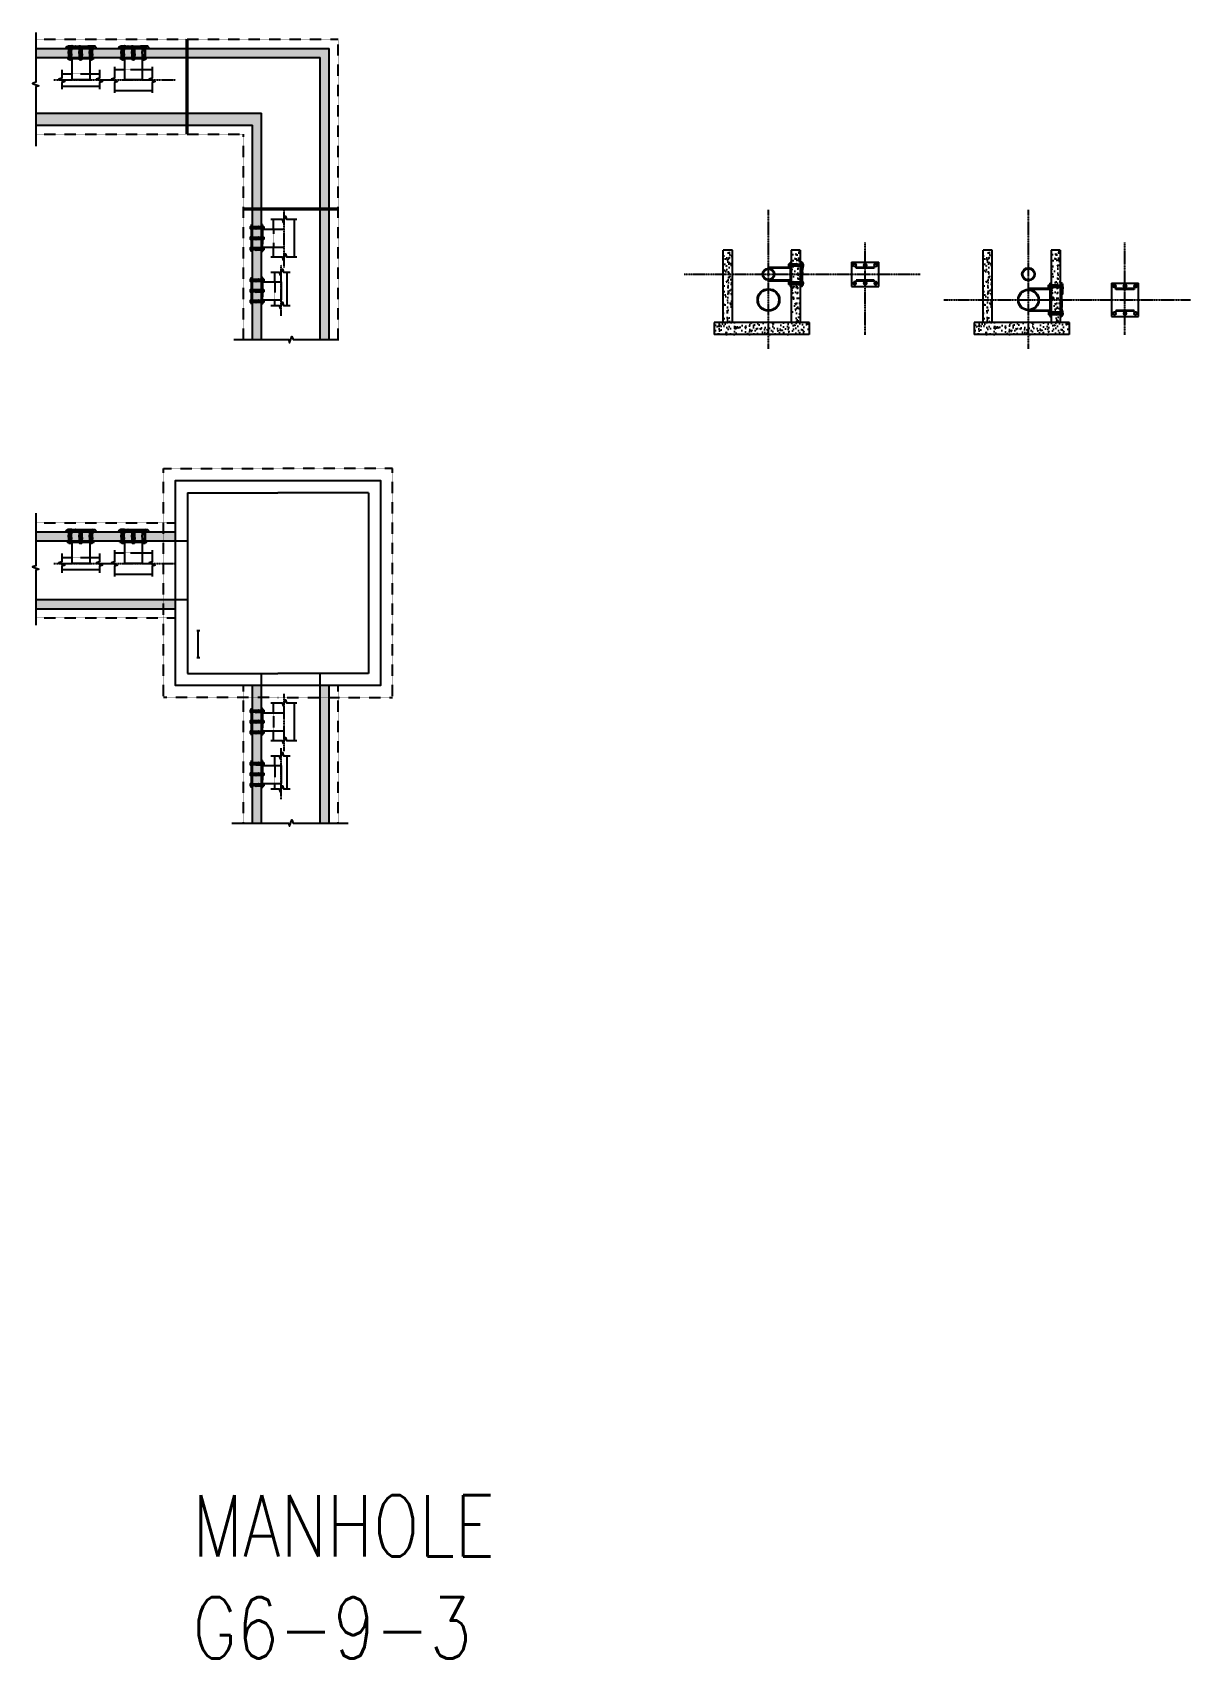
# Model space of a CAD drawing. Header units: inches. Extents: x -143 to 626, y -416 to 663.
import ezdxf

# ---------------------------------------------------------------- set-up
doc = ezdxf.new("R2010")
doc.units = ezdxf.units.IN
doc.header["$MEASUREMENT"] = 0
doc.linetypes.add('CENTER2', pattern=[1.125, 0.75, -0.125, 0.125, -0.125])
doc.linetypes.add('HIDDEN2', pattern=[0.1875, 0.125, -0.0625])
for name, color, linetype in [('COE-01', 1, 'Continuous'), ('S-DETL-PN01', 2, 'Continuous'), ('S-DETL-PN02', 4, 'Continuous'), ('S-DETL-PN03', 1, 'Continuous'), ('S-DIM', 2, 'Continuous'), ('S-EXISTING', 13, 'Continuous'), ('S-FOOTING', 2, 'HIDDEN2'), ('S-GRID', 13, 'CENTER2'), ('S-TEXT', 4, 'Continuous')]:
    doc.layers.add(name, color=color, linetype=linetype)
doc.styles.add('3_32', font='romans.shx', dxfattribs={"width": 0.8})
pattern_1 = [(50, (0, 0), (7.1726, -0.62752), [0.75, -8.25]), (355, (0, 0), (-1.38751, 7.52192), [0.6, -6.6]), (100.4514, (0.598, -0.052), (5.785094, 6.894395), [0.6374, -7.01142]), (46.1842, (0, 2), (10.67241, -1.65519), [1.125, -12.375]), (96.6356, (0.889, 1.862), (9.34663, 9.74118), [0.9561, -10.51713]), (351.1842, (0, 2), (9.34662, 9.74119), [0.9, -9.9]), (21, (1, 1.5), (5.96907, -4.02619), [0.75, -8.25]), (326, (1, 1.5), (2.43315, 7.2515), [0.6, -6.6]), (71.4514, (1.4974, 1.1645), (8.402226, 3.225305), [0.6374, -7.01142]), (37.5, (0, 0), (0.1215986, 3.3289385), [0, -6.52, 0, -6.7, 0, -6.625]), (7.5, (0, 0), (2.630695, 3.944117), [0, -3.82, 0, -6.37, 0, -2.525]), (327.5, (-2.23, 0), (5.338224, -0.225549), [0, -2.5, 0, -7.8, 0, -10.35]), (317.5, (-3.23, 0), (5.831862, 1.00105), [0, -3.25, 0, -5.18, 0, -7.35])]
pattern_2 = [(45, (0, 50.3891), (-1.06066, 1.06066), [])]

msp = doc.modelspace()

# ---------------------------------------------------------------- texts
at = {"layer": 'S-TEXT', "insert": (-36.7, -307.9), "char_height": 40.634, "attachment_point": 1, "style": '3_32'}
msp.add_mtext_dynamic_manual_height_columns('MANHOLE G6-9-3', width=59.245, gutter_width=0.469, heights=[0], dxfattribs=at)

# ---------------------------------------------------------------- hatches: boundary and pattern name
at = {"layer": 'S-EXISTING'}
h = msp.add_hatch(dxfattribs=at)
h.set_pattern_fill('ANSI31', color=256, scale=12, style=0)
h.set_pattern_definition(pattern_2)
h.paths.add_polyline_path([(-40, 646.7), (-41, 646.7), (-41, 610.7), (-40, 610.7)])
h.paths.add_polyline_path([(-41, 646.7), (-40, 646.7), (-40, 654.7), (-41, 654.7)])
h.paths.add_polyline_path([(-41, 602.7), (-40, 602.7), (-40, 610.7), (-41, 610.7)])
h.paths.add_polyline_path([(-40, 602.7), (-41, 602.7), (-41, 596.7), (-40, 596.7)])
h.paths.add_polyline_path([(-40, 658.7), (-41, 658.7), (-41, 654.7), (-40, 654.7)])
h = msp.add_hatch(dxfattribs=at)
h.set_pattern_fill('AR-CONC', color=256, style=0)
h.set_pattern_definition(pattern_1)
h.paths.add_polyline_path([(-118.9, 647.9), (-119.1, 650.1), (-118.9, 651.2), (-118.9, 652.7), (-120, 652.7), (-140.9, 652.7), (-140.9, 646.7), (-118.9, 646.7)])
h.paths.add_polyline_path([(-112.1, 650.1), (-111.9, 651.2), (-111.9, 652.7), (-117.2, 652.7), (-117.3, 649.9), (-117.1, 648.3), (-117.3, 647), (-117.2, 646.7), (-111.9, 646.7), (-111.9, 647.9)])
h.paths.add_polyline_path([(-105.1, 650.1), (-104.9, 651.2), (-104.9, 652.7), (-110.2, 652.7), (-110.3, 649.9), (-110.1, 648.3), (-110.3, 647), (-110.2, 646.7), (-104.9, 646.7), (-104.9, 647.9)])
h.paths.add_polyline_path([(-84.1, 650.1), (-83.9, 651.2), (-83.9, 652.7), (-85, 652.7), (-103.2, 652.7), (-103.3, 649.9), (-103.1, 648.3), (-103.3, 647), (-103.2, 646.7), (-102, 646.7), (-83.9, 646.7), (-83.9, 647.9)])
h.paths.add_polyline_path([(-76.9, 651.2), (-76.9, 652.7), (-82.2, 652.7), (-82.3, 649.9), (-82.1, 648.3), (-82.3, 647), (-82.2, 646.7), (-76.9, 646.7), (-76.9, 647.9), (-77.1, 650.1)])
h.paths.add_polyline_path([(-69.9, 651.2), (-69.9, 652.7), (-75.2, 652.7), (-75.3, 649.9), (-75.1, 648.3), (-75.3, 647), (-75.2, 646.7), (-69.9, 646.7), (-69.9, 647.9), (-70.1, 650.1)])
h.paths.add_polyline_path([(-41, 652.7), (-68.2, 652.7), (-68.3, 649.9), (-68.1, 648.3), (-68.3, 647), (-68.2, 646.7), (-67, 646.7), (-41, 646.7)])
h.paths.add_polyline_path([(54, 652.7), (-40, 652.7), (-40, 646.7), (48, 646.7), (48, 546.7), (54, 546.7)])
h.paths.add_polyline_path([(54, 545.7), (48, 545.7), (48, 459.4), (54, 459.4)])
h.paths.add_polyline_path([(9, 545.7), (3, 545.7), (3, 534.5), (5.7, 534.4), (7.3, 534.6), (8.7, 534.4), (9, 534.5), (9, 535.7)])
h.paths.add_polyline_path([(9, 532.8), (7.7, 532.8), (5.6, 532.6), (4.4, 532.9), (3, 532.9), (3, 527.5), (5.7, 527.4), (7.3, 527.6), (8.7, 527.4), (9, 527.5)])
h.paths.add_polyline_path([(9, 525.8), (7.7, 525.8), (5.6, 525.6), (4.4, 525.9), (3, 525.9), (3, 520.5), (5.7, 520.4), (7.3, 520.6), (8.7, 520.4), (9, 520.5)])
h.paths.add_polyline_path([(9, 518.8), (7.7, 518.8), (5.6, 518.6), (4.4, 518.9), (3, 518.9), (3, 517.7), (3, 499.6), (5.7, 499.5), (7.3, 499.7), (8.7, 499.5), (9, 499.6), (9, 500.8)])
h.paths.add_polyline_path([(9, 497.9), (7.7, 497.9), (5.6, 497.7), (4.4, 498), (3, 498), (3, 492.6), (5.7, 492.5), (7.3, 492.7), (8.7, 492.5), (9, 492.6)])
h.paths.add_polyline_path([(9, 490.9), (7.7, 490.9), (5.6, 490.7), (4.4, 491), (3, 491), (3, 485.6), (5.7, 485.5), (7.3, 485.7), (8.7, 485.5), (9, 485.6)])
h.paths.add_polyline_path([(9, 483.9), (7.7, 483.9), (5.6, 483.7), (4.4, 484), (3, 484), (3, 482.8), (3, 459.4), (9, 459.4)])
h.paths.add_polyline_path([(9, 609.7), (-40, 609.7), (-40, 601.7), (3, 601.7), (3, 546.7), (9, 546.7)], flags=17)
h.paths.add_polyline_path([(-41, 609.7), (-140.9, 609.7), (-140.9, 601.7), (-41, 601.7)])
h = msp.add_hatch(dxfattribs=at)
h.set_pattern_fill('ANSI31', color=256, scale=12, style=0)
h.set_pattern_definition(pattern_2)
h.paths.add_polyline_path([(12, 546.7), (4, 546.7), (4, 545.7), (12, 545.7)])
h.paths.add_polyline_path([(48, 546.7), (12, 546.7), (12, 545.7), (48, 545.7)])
h.paths.add_polyline_path([(56, 546.7), (48, 546.7), (48, 545.7), (56, 545.7)])
h.paths.add_polyline_path([(60, 545.7), (60, 546.7), (56, 546.7), (56, 545.7)])
h.paths.add_polyline_path([(-3, 546.7), (-3, 545.7), (4, 545.7), (4, 546.7)])
h = msp.add_hatch(dxfattribs=at)
h.set_pattern_fill('AR-CONC', color=256, style=0)
h.set_pattern_definition(pattern_1)
h.paths.add_polyline_path([(366.7, 518.7), (360.7, 518.7), (360.7, 510.6), (361, 510.5), (362.4, 510.7), (364, 510.5), (365.5, 510.6), (366.2, 510.3), (366.3, 509.5), (366, 508.9), (365.3, 508.9), (364.1, 508.7), (362, 508.9), (360.7, 508.9), (360.7, 502.7), (366.7, 502.7)])
h.paths.add_polyline_path([(366.7, 502.7), (360.7, 502.7), (360.7, 496.6), (362, 496.6), (364.1, 496.8), (365.3, 496.5), (366, 496.5), (366.3, 496), (366.2, 495.2), (365.5, 494.8), (364, 495), (362.4, 494.8), (361, 495), (360.7, 494.9), (360.7, 485.7), (366.7, 485.7)])
h.paths.add_polyline_path([(366.7, 485.7), (360.7, 485.7), (360.7, 476.6), (361, 476.5), (362.4, 476.7), (364, 476.5), (365.5, 476.6), (366.2, 476.3), (366.3, 475.5), (366, 474.9), (365.3, 474.9), (364.1, 474.7), (362, 474.9), (360.7, 474.9), (360.7, 473.7), (360.7, 470.7), (366.7, 470.7)])
h.paths.add_polyline_path([(372.7, 470.7), (345.7, 470.7), (345.7, 462.7), (372.7, 462.7)])
h.paths.add_polyline_path([(345.7, 470.7), (309.7, 470.7), (309.7, 462.7), (345.7, 462.7)])
h.paths.add_polyline_path([(321.7, 485.7), (315.7, 485.7), (315.7, 470.7), (321.7, 470.7)])
h.paths.add_polyline_path([(321.7, 502.7), (315.7, 502.7), (315.7, 485.7), (321.7, 485.7)])
h.paths.add_polyline_path([(321.7, 518.7), (315.7, 518.7), (315.7, 502.7), (321.7, 502.7)])
h = msp.add_hatch(dxfattribs=at)
h.set_pattern_fill('AR-CONC', color=256, style=0)
h.set_pattern_definition([(50, (172.535, 0), (7.1726, -0.62752), [0.75, -8.25]), (355, (172.535, 0), (-1.38751, 7.52192), [0.6, -6.6]), (100.4514, (173.133, -0.052), (5.785094, 6.894395), [0.6374, -7.01142]), (46.1842, (172.535, 2), (10.67241, -1.65519), [1.125, -12.375]), (96.6356, (173.424, 1.862), (9.34663, 9.74118), [0.9561, -10.51713]), (351.1842, (172.535, 2), (9.34662, 9.74119), [0.9, -9.9]), (21, (173.535, 1.5), (5.96907, -4.02619), [0.75, -8.25]), (326, (173.535, 1.5), (2.43315, 7.2515), [0.6, -6.6]), (71.4514, (174.0325, 1.1645), (8.40223, 3.225305), [0.6374, -7.01142]), (37.5, (172.535, 0), (0.121599, 3.328939), [0, -6.52, 0, -6.7, 0, -6.625]), (7.5, (172.535, 0), (2.630695, 3.944117), [0, -3.82, 0, -6.37, 0, -2.525]), (327.5, (170.305, 0), (5.338224, -0.225549), [0, -2.5, 0, -7.8, 0, -10.35]), (317.5, (169.305, 0), (5.83186, 1.00105), [0, -3.25, 0, -5.18, 0, -7.35])])
h.paths.add_polyline_path([(539.3, 518.7), (533.3, 518.7), (533.3, 510.6), (533.6, 510.5), (535, 510.7), (536.6, 510.5), (538.1, 510.6), (538.8, 510.3), (538.9, 509.5), (538.5, 508.9), (537.8, 508.9), (536.7, 508.7), (534.5, 508.9), (533.3, 508.9), (533.3, 502.7), (539.3, 502.7)])
h.paths.add_polyline_path([(539.3, 502.7), (533.3, 502.7), (533.3, 496.6), (534.5, 496.6), (536.7, 496.8), (537.8, 496.5), (538.5, 496.5), (538.9, 496), (538.8, 495.2), (538.1, 494.8), (536.6, 495), (535, 494.8), (533.6, 495), (533.3, 494.9), (533.3, 485.7), (539.3, 485.7)])
h.paths.add_polyline_path([(539.3, 485.7), (533.3, 485.7), (533.3, 476.6), (533.6, 476.5), (535, 476.7), (536.6, 476.5), (538.1, 476.6), (538.8, 476.3), (538.9, 475.5), (538.5, 474.9), (537.8, 474.9), (536.7, 474.7), (534.5, 474.9), (533.3, 474.9), (533.3, 473.7), (533.3, 470.7), (539.3, 470.7)])
h.paths.add_polyline_path([(545.3, 470.7), (518.3, 470.7), (518.3, 462.7), (545.3, 462.7)])
h.paths.add_polyline_path([(518.3, 470.7), (482.3, 470.7), (482.3, 462.7), (518.3, 462.7)])
h.paths.add_polyline_path([(494.3, 485.7), (488.3, 485.7), (488.3, 470.7), (494.3, 470.7)])
h.paths.add_polyline_path([(494.3, 502.7), (488.3, 502.7), (488.3, 485.7), (494.3, 485.7)])
h.paths.add_polyline_path([(494.3, 518.7), (488.3, 518.7), (488.3, 502.7), (494.3, 502.7)])
h = msp.add_hatch(dxfattribs=at)
h.set_pattern_fill('AR-CONC', color=256, style=0)
h.paths.add_polyline_path([(-119.1, 329), (-118.9, 330.2), (-118.9, 331.7), (-120, 331.7), (-140.9, 331.7), (-140.9, 325.7), (-118.9, 325.7), (-118.9, 326.9)])
h.paths.add_polyline_path([(-112.1, 329), (-111.9, 330.2), (-111.9, 331.7), (-117.2, 331.7), (-117.3, 328.9), (-117.1, 327.3), (-117.3, 326), (-117.2, 325.7), (-111.9, 325.7), (-111.9, 326.9)])
h.paths.add_polyline_path([(-105.1, 329), (-104.9, 330.2), (-104.9, 331.7), (-110.2, 331.7), (-110.3, 328.9), (-110.1, 327.3), (-110.3, 326), (-110.2, 325.7), (-104.9, 325.7), (-104.9, 326.9)])
h.paths.add_polyline_path([(-84.1, 329), (-83.9, 330.2), (-83.9, 331.7), (-85, 331.7), (-103.2, 331.7), (-103.3, 328.9), (-103.1, 327.3), (-103.3, 326), (-103.2, 325.7), (-102, 325.7), (-83.9, 325.7), (-83.9, 326.9)])
h.paths.add_polyline_path([(-77.1, 329), (-76.9, 330.2), (-76.9, 331.7), (-82.2, 331.7), (-82.3, 328.9), (-82.1, 327.3), (-82.3, 326), (-82.2, 325.7), (-76.9, 325.7), (-76.9, 326.9)])
h.paths.add_polyline_path([(-70.1, 329), (-69.9, 330.2), (-69.9, 331.7), (-75.2, 331.7), (-75.3, 328.9), (-75.1, 327.3), (-75.3, 326), (-75.2, 325.7), (-69.9, 325.7), (-69.9, 326.9)])
h.paths.add_polyline_path([(-56, 331.7), (-68.2, 331.7), (-68.3, 328.9), (-68.1, 327.3), (-68.3, 326), (-68.2, 325.7), (-67, 325.7), (-56, 325.7)])
h.paths.add_polyline_path([(-48, 331.7), (-56, 331.7), (-56, 325.7), (-48, 325.7)])
h.paths.add_polyline_path([(-48, 286.7), (-56, 286.7), (-56, 280.7), (-48, 280.7)])
h.paths.add_polyline_path([(-56, 286.7), (-140.9, 286.7), (-140.9, 280.7), (-56, 280.7)])
h.paths.add_polyline_path([(9, 229.7), (3, 229.7), (3, 221.7), (9, 221.7)])
h.paths.add_polyline_path([(9, 221.7), (3, 221.7), (3, 213.5), (5.7, 213.4), (7.3, 213.6), (8.7, 213.4), (9, 213.5), (9, 214.7)])
h.paths.add_polyline_path([(9, 211.8), (7.7, 211.8), (5.6, 211.6), (4.4, 211.9), (3, 211.9), (3, 206.5), (5.7, 206.4), (7.3, 206.6), (8.7, 206.4), (9, 206.5)])
h.paths.add_polyline_path([(9, 204.8), (7.7, 204.8), (5.6, 204.6), (4.4, 204.9), (3, 204.9), (3, 199.5), (5.7, 199.4), (7.3, 199.6), (8.7, 199.4), (9, 199.5)])
h.paths.add_polyline_path([(9, 197.8), (7.7, 197.8), (5.6, 197.6), (4.4, 197.9), (3, 197.9), (3, 196.7), (3, 178.6), (5.7, 178.5), (7.3, 178.7), (8.7, 178.5), (9, 178.6), (9, 179.8)])
h.paths.add_polyline_path([(9, 176.9), (7.7, 176.9), (5.6, 176.7), (4.4, 177), (3, 177), (3, 171.6), (5.7, 171.5), (7.3, 171.7), (8.7, 171.5), (9, 171.6)])
h.paths.add_polyline_path([(9, 169.9), (7.7, 169.9), (5.6, 169.7), (4.4, 170), (3, 170), (3, 164.6), (5.7, 164.5), (7.3, 164.7), (8.7, 164.5), (9, 164.6)])
h.paths.add_polyline_path([(9, 162.9), (7.7, 162.9), (5.6, 162.7), (4.4, 163), (3, 163), (3, 161.8), (3, 138.4), (9, 138.4)])
h.paths.add_polyline_path([(54, 221.7), (48, 221.7), (48, 138.4), (54, 138.4)])
h.paths.add_polyline_path([(54, 229.7), (48, 229.7), (48, 221.7), (54, 221.7)])

# ---------------------------------------------------------------- linework, layer by layer
at = {"layer": 'COE-01'}
for p, q in [((-34, 266.2), (-32, 266.2)), ((-33, 248.2), (-33, 266.2)), ((-34, 248.2), (-32, 248.2))]:
    msp.add_line(p, q, dxfattribs=at)
for points in [[(-118.9, 646.7), (-118.9, 647.9), (-119.1, 650.1), (-118.9, 651.2), (-118.9, 652.7)], [(-117.2, 652.7), (-117.3, 649.9), (-117.1, 648.3), (-117.3, 647), (-117.2, 646.7)], [(-111.9, 646.7), (-111.9, 647.9), (-112.1, 650.1), (-111.9, 651.2), (-111.9, 652.7)], [(-110.2, 652.7), (-110.3, 649.9), (-110.1, 648.3), (-110.3, 647), (-110.2, 646.7)], [(-104.9, 646.7), (-104.9, 647.9), (-105.1, 650.1), (-104.9, 651.2), (-104.9, 652.7)], [(-103.2, 652.7), (-103.3, 649.9), (-103.1, 648.3), (-103.3, 647), (-103.2, 646.7)], [(-83.9, 646.7), (-83.9, 647.9), (-84.1, 650.1), (-83.9, 651.2), (-83.9, 652.7)], [(-82.2, 652.7), (-82.3, 649.9), (-82.1, 648.3), (-82.3, 647), (-82.2, 646.7)], [(-76.9, 646.7), (-76.9, 647.9), (-77.1, 650.1), (-76.9, 651.2), (-76.9, 652.7)], [(-75.2, 652.7), (-75.3, 649.9), (-75.1, 648.3), (-75.3, 647), (-75.2, 646.7)], [(-69.9, 646.7), (-69.9, 647.9), (-70.1, 650.1), (-69.9, 651.2), (-69.9, 652.7)], [(-68.2, 652.7), (-68.3, 649.9), (-68.1, 648.3), (-68.3, 647), (-68.2, 646.7)], [(3, 534.5), (5.7, 534.4), (7.3, 534.6), (8.7, 534.4), (9, 534.5)], [(9, 532.8), (7.7, 532.8), (5.6, 532.6), (4.4, 532.9), (3, 532.9)], [(3, 527.5), (5.7, 527.4), (7.3, 527.6), (8.7, 527.4), (9, 527.5)], [(9, 525.8), (7.7, 525.8), (5.6, 525.6), (4.4, 525.9), (3, 525.9)], [(3, 520.5), (5.7, 520.4), (7.3, 520.6), (8.7, 520.4), (9, 520.5)], [(9, 518.8), (7.7, 518.8), (5.6, 518.6), (4.4, 518.9), (3, 518.9)], [(360.7, 509.6), (362, 509.6), (364.1, 509.8), (365.3, 509.5), (366.7, 509.5)], [(366.7, 507.9), (364, 508), (362.4, 507.8), (361, 508), (360.7, 507.9)], [(3, 499.6), (5.7, 499.5), (7.3, 499.7), (8.7, 499.5), (9, 499.6)], [(9, 497.9), (7.7, 497.9), (5.6, 497.7), (4.4, 498), (3, 498)], [(366.7, 497.6), (364, 497.5), (362.4, 497.7), (361, 497.5), (360.7, 497.6)], [(3, 492.6), (5.7, 492.5), (7.3, 492.7), (8.7, 492.5), (9, 492.6)], [(9, 490.9), (7.7, 490.9), (5.6, 490.7), (4.4, 491), (3, 491)], [(360.7, 495.9), (362, 495.9), (364.1, 495.7), (365.3, 495.9), (366.7, 495.9)], [(533.3, 495.6), (534.5, 495.6), (536.7, 495.8), (537.8, 495.5), (539.3, 495.5)], [(539.3, 493.9), (536.6, 494), (535, 493.8), (533.6, 494), (533.3, 493.9)], [(3, 485.6), (5.7, 485.5), (7.3, 485.7), (8.7, 485.5), (9, 485.6)], [(9, 483.9), (7.7, 483.9), (5.6, 483.7), (4.4, 484), (3, 484)], [(539.3, 477.6), (536.6, 477.5), (535, 477.7), (533.6, 477.5), (533.3, 477.6)], [(533.3, 475.9), (534.5, 475.9), (536.7, 475.7), (537.8, 475.9), (539.3, 475.9)], [(-118.9, 325.7), (-118.9, 326.9), (-119.1, 329), (-118.9, 330.2), (-118.9, 331.7)], [(-117.2, 331.7), (-117.3, 328.9), (-117.1, 327.3), (-117.3, 326), (-117.2, 325.7)], [(-111.9, 325.7), (-111.9, 326.9), (-112.1, 329), (-111.9, 330.2), (-111.9, 331.7)], [(-110.2, 331.7), (-110.3, 328.9), (-110.1, 327.3), (-110.3, 326), (-110.2, 325.7)], [(-104.9, 325.7), (-104.9, 326.9), (-105.1, 329), (-104.9, 330.2), (-104.9, 331.7)], [(-103.2, 331.7), (-103.3, 328.9), (-103.1, 327.3), (-103.3, 326), (-103.2, 325.7)], [(-83.9, 325.7), (-83.9, 326.9), (-84.1, 329), (-83.9, 330.2), (-83.9, 331.7)], [(-82.2, 331.7), (-82.3, 328.9), (-82.1, 327.3), (-82.3, 326), (-82.2, 325.7)], [(-76.9, 325.7), (-76.9, 326.9), (-77.1, 329), (-76.9, 330.2), (-76.9, 331.7)], [(-75.2, 331.7), (-75.3, 328.9), (-75.1, 327.3), (-75.3, 326), (-75.2, 325.7)], [(-69.9, 325.7), (-69.9, 326.9), (-70.1, 329), (-69.9, 330.2), (-69.9, 331.7)], [(-68.2, 331.7), (-68.3, 328.9), (-68.1, 327.3), (-68.3, 326), (-68.2, 325.7)], [(3, 213.5), (5.7, 213.4), (7.3, 213.6), (8.7, 213.4), (9, 213.5)], [(9, 211.8), (7.7, 211.8), (5.6, 211.6), (4.4, 211.9), (3, 211.9)], [(3, 206.5), (5.7, 206.4), (7.3, 206.6), (8.7, 206.4), (9, 206.5)], [(9, 204.8), (7.7, 204.8), (5.6, 204.6), (4.4, 204.9), (3, 204.9)], [(3, 199.5), (5.7, 199.4), (7.3, 199.6), (8.7, 199.4), (9, 199.5)], [(9, 197.8), (7.7, 197.8), (5.6, 197.6), (4.4, 197.9), (3, 197.9)], [(3, 178.6), (5.7, 178.5), (7.3, 178.7), (8.7, 178.5), (9, 178.6)], [(9, 176.9), (7.7, 176.9), (5.6, 176.7), (4.4, 177), (3, 177)], [(3, 171.6), (5.7, 171.5), (7.3, 171.7), (8.7, 171.5), (9, 171.6)], [(9, 169.9), (7.7, 169.9), (5.6, 169.7), (4.4, 170), (3, 170)], [(3, 164.6), (5.7, 164.5), (7.3, 164.7), (8.7, 164.5), (9, 164.6)], [(9, 162.9), (7.7, 162.9), (5.6, 162.7), (4.4, 163), (3, 163)]]:
    msp.add_lwpolyline(points, dxfattribs=at)
for points, format in [([(-118.7, 653.3), (-118.7, 653.2), (-117.4, 653.2), (-117.4, 653.3), (-117.3, 653.3), (-117.3, 653.9), (-117.4, 654), (-118.7, 654), (-118.8, 653.9, -0.131652), (-118.7, 653.9, -0.306875), (-118.4, 653.9, -0.131652), (-118, 654, -0.094014), (-117.7, 653.9, -0.131652), (-117.6, 653.9, -0.306875), (-117.3, 653.9), (-117.3, 653.3), (-117.7, 653.3), (-117.7, 653.9), (-117.7, 653.3), (-118.4, 653.3), (-118.4, 653.9), (-118.4, 653.3), (-118.8, 653.3), (-118.8, 653.9)], "xyb"), ([(-118, 645.9, 1, 1, 0), (-118, 653.2, 1, 1, 0)], "xyseb"), ([(-111.7, 653.3), (-111.7, 653.2), (-110.4, 653.2), (-110.4, 653.3), (-110.3, 653.3), (-110.3, 653.9), (-110.4, 654), (-111.7, 654), (-111.8, 653.9, -0.131652), (-111.7, 653.9, -0.306875), (-111.4, 653.9, -0.131652), (-111, 654, -0.094014), (-110.7, 653.9, -0.131652), (-110.6, 653.9, -0.306875), (-110.3, 653.9), (-110.3, 653.3), (-110.7, 653.3), (-110.7, 653.9), (-110.7, 653.3), (-111.4, 653.3), (-111.4, 653.9), (-111.4, 653.3), (-111.8, 653.3), (-111.8, 653.9)], "xyb"), ([(-111, 645.9, 1, 1, 0), (-111, 653.2, 1, 1, 0)], "xyseb"), ([(-104.7, 653.3), (-104.7, 653.2), (-103.4, 653.2), (-103.4, 653.3), (-103.3, 653.3), (-103.3, 653.9), (-103.4, 654), (-104.7, 654), (-104.8, 653.9, -0.131652), (-104.7, 653.9, -0.306875), (-104.4, 653.9, -0.131652), (-104, 654, -0.094014), (-103.7, 653.9, -0.131652), (-103.6, 653.9, -0.306875), (-103.3, 653.9), (-103.3, 653.3), (-103.7, 653.3), (-103.7, 653.9), (-103.7, 653.3), (-104.4, 653.3), (-104.4, 653.9), (-104.4, 653.3), (-104.8, 653.3), (-104.8, 653.9)], "xyb"), ([(-104, 645.9, 1, 1, 0), (-104, 653.2, 1, 1, 0)], "xyseb"), ([(-83.7, 653.3), (-83.7, 653.2), (-82.4, 653.2), (-82.4, 653.3), (-82.3, 653.3), (-82.3, 653.9), (-82.4, 654), (-83.7, 654), (-83.8, 653.9, -0.131652), (-83.7, 653.9, -0.306875), (-83.4, 653.9, -0.131652), (-83, 654, -0.094014), (-82.7, 653.9, -0.131652), (-82.6, 653.9, -0.306875), (-82.3, 653.9), (-82.3, 653.3), (-82.7, 653.3), (-82.7, 653.9), (-82.7, 653.3), (-83.4, 653.3), (-83.4, 653.9), (-83.4, 653.3), (-83.8, 653.3), (-83.8, 653.9)], "xyb"), ([(-83, 645.9, 1, 1, 0), (-83, 653.2, 1, 1, 0)], "xyseb"), ([(-76.7, 653.3), (-76.7, 653.2), (-75.4, 653.2), (-75.4, 653.3), (-75.3, 653.3), (-75.3, 653.9), (-75.4, 654), (-76.7, 654), (-76.8, 653.9, -0.131652), (-76.7, 653.9, -0.306875), (-76.4, 653.9, -0.131652), (-76, 654, -0.094014), (-75.7, 653.9, -0.131652), (-75.6, 653.9, -0.306875), (-75.3, 653.9), (-75.3, 653.3), (-75.7, 653.3), (-75.7, 653.9), (-75.7, 653.3), (-76.4, 653.3), (-76.4, 653.9), (-76.4, 653.3), (-76.8, 653.3), (-76.8, 653.9)], "xyb"), ([(-76, 645.9, 1, 1, 0), (-76, 653.2, 1, 1, 0)], "xyseb"), ([(-69.7, 653.3), (-69.7, 653.2), (-68.4, 653.2), (-68.4, 653.3), (-68.3, 653.3), (-68.3, 653.9), (-68.4, 654), (-69.7, 654), (-69.8, 653.9, -0.131652), (-69.7, 653.9, -0.306875), (-69.4, 653.9, -0.131652), (-69, 654, -0.094014), (-68.7, 653.9, -0.131652), (-68.6, 653.9, -0.306875), (-68.3, 653.9), (-68.3, 653.3), (-68.7, 653.3), (-68.7, 653.9), (-68.7, 653.3), (-69.4, 653.3), (-69.4, 653.9), (-69.4, 653.3), (-69.8, 653.3), (-69.8, 653.9)], "xyb"), ([(-69, 645.9, 1, 1, 0), (-69, 653.2, 1, 1, 0)], "xyseb"), ([(-118.7, 645.8), (-118.7, 645.9), (-117.4, 645.9), (-117.4, 645.8), (-117.3, 645.8), (-117.3, 645.2), (-117.4, 645.1), (-118.7, 645.1), (-118.8, 645.2, 0.131652), (-118.7, 645.2, 0.306875), (-118.4, 645.2, 0.131652), (-118, 645.1, 0.094014), (-117.7, 645.2, 0.131652), (-117.6, 645.2, 0.306875), (-117.3, 645.2), (-117.3, 645.8), (-117.7, 645.8), (-117.7, 645.2), (-117.7, 645.8), (-118.4, 645.8), (-118.4, 645.2), (-118.4, 645.8), (-118.8, 645.8), (-118.8, 645.2)], "xyb"), ([(-111.7, 645.8), (-111.7, 645.9), (-110.4, 645.9), (-110.4, 645.8), (-110.3, 645.8), (-110.3, 645.2), (-110.4, 645.1), (-111.7, 645.1), (-111.8, 645.2, 0.131652), (-111.7, 645.2, 0.306875), (-111.4, 645.2, 0.131652), (-111, 645.1, 0.094014), (-110.7, 645.2, 0.131652), (-110.6, 645.2, 0.306875), (-110.3, 645.2), (-110.3, 645.8), (-110.7, 645.8), (-110.7, 645.2), (-110.7, 645.8), (-111.4, 645.8), (-111.4, 645.2), (-111.4, 645.8), (-111.8, 645.8), (-111.8, 645.2)], "xyb"), ([(-104.7, 645.8), (-104.7, 645.9), (-103.4, 645.9), (-103.4, 645.8), (-103.3, 645.8), (-103.3, 645.2), (-103.4, 645.1), (-104.7, 645.1), (-104.8, 645.2, 0.131652), (-104.7, 645.2, 0.306875), (-104.4, 645.2, 0.131652), (-104, 645.1, 0.094014), (-103.7, 645.2, 0.131652), (-103.6, 645.2, 0.306875), (-103.3, 645.2), (-103.3, 645.8), (-103.7, 645.8), (-103.7, 645.2), (-103.7, 645.8), (-104.4, 645.8), (-104.4, 645.2), (-104.4, 645.8), (-104.8, 645.8), (-104.8, 645.2)], "xyb"), ([(-83.7, 645.8), (-83.7, 645.9), (-82.4, 645.9), (-82.4, 645.8), (-82.3, 645.8), (-82.3, 645.2), (-82.4, 645.1), (-83.7, 645.1), (-83.8, 645.2, 0.131652), (-83.7, 645.2, 0.306875), (-83.4, 645.2, 0.131652), (-83, 645.1, 0.094014), (-82.7, 645.2, 0.131652), (-82.6, 645.2, 0.306875), (-82.3, 645.2), (-82.3, 645.8), (-82.7, 645.8), (-82.7, 645.2), (-82.7, 645.8), (-83.4, 645.8), (-83.4, 645.2), (-83.4, 645.8), (-83.8, 645.8), (-83.8, 645.2)], "xyb"), ([(-76.7, 645.8), (-76.7, 645.9), (-75.4, 645.9), (-75.4, 645.8), (-75.3, 645.8), (-75.3, 645.2), (-75.4, 645.1), (-76.7, 645.1), (-76.8, 645.2, 0.131652), (-76.7, 645.2, 0.306875), (-76.4, 645.2, 0.131652), (-76, 645.1, 0.094014), (-75.7, 645.2, 0.131652), (-75.6, 645.2, 0.306875), (-75.3, 645.2), (-75.3, 645.8), (-75.7, 645.8), (-75.7, 645.2), (-75.7, 645.8), (-76.4, 645.8), (-76.4, 645.2), (-76.4, 645.8), (-76.8, 645.8), (-76.8, 645.2)], "xyb"), ([(-69.7, 645.8), (-69.7, 645.9), (-68.4, 645.9), (-68.4, 645.8), (-68.3, 645.8), (-68.3, 645.2), (-68.4, 645.1), (-69.7, 645.1), (-69.8, 645.2, 0.131652), (-69.7, 645.2, 0.306875), (-69.4, 645.2, 0.131652), (-69, 645.1, 0.094014), (-68.7, 645.2, 0.131652), (-68.6, 645.2, 0.306875), (-68.3, 645.2), (-68.3, 645.8), (-68.7, 645.8), (-68.7, 645.2), (-68.7, 645.8), (-69.4, 645.8), (-69.4, 645.2), (-69.4, 645.8), (-69.8, 645.8), (-69.8, 645.2)], "xyb"), ([(2.4, 533), (2.4, 533), (2.4, 534.4), (2.4, 534.4), (2.4, 534.4), (1.7, 534.4), (1.6, 534.3), (1.6, 533), (1.7, 532.9, -0.131652), (1.7, 533, -0.306875), (1.7, 533.3, -0.131652), (1.7, 533.7, -0.094014), (1.7, 534, -0.131652), (1.7, 534.2, -0.306875), (1.7, 534.4), (2.4, 534.4), (2.4, 534), (1.7, 534), (2.4, 534), (2.4, 533.3), (1.7, 533.3), (2.4, 533.3), (2.4, 532.9), (1.7, 532.9)], "xyb"), ([(9.7, 533.7, 1, 1, 0), (2.5, 533.7, 1, 1, 0)], "xyseb"), ([(9.8, 533), (9.7, 533), (9.7, 534.4), (9.8, 534.4), (9.8, 534.4), (10.4, 534.4), (10.5, 534.3), (10.5, 533), (10.4, 532.9, 0.131652), (10.5, 533, 0.306875), (10.4, 533.3, 0.131652), (10.5, 533.7, 0.094014), (10.4, 534, 0.131652), (10.5, 534.2, 0.306875), (10.4, 534.4), (9.8, 534.4), (9.8, 534), (10.4, 534), (9.8, 534), (9.8, 533.3), (10.4, 533.3), (9.8, 533.3), (9.8, 532.9), (10.4, 532.9)], "xyb"), ([(2.4, 526), (2.4, 526), (2.4, 527.4), (2.4, 527.4), (2.4, 527.4), (1.7, 527.4), (1.6, 527.3), (1.6, 526), (1.7, 525.9, -0.131652), (1.7, 526, -0.306875), (1.7, 526.3, -0.131652), (1.7, 526.7, -0.094014), (1.7, 527, -0.131652), (1.7, 527.2, -0.306875), (1.7, 527.4), (2.4, 527.4), (2.4, 527), (1.7, 527), (2.4, 527), (2.4, 526.3), (1.7, 526.3), (2.4, 526.3), (2.4, 525.9), (1.7, 525.9)], "xyb"), ([(2.4, 519), (2.4, 519), (2.4, 520.4), (2.4, 520.4), (2.4, 520.4), (1.7, 520.4), (1.6, 520.3), (1.6, 519), (1.7, 518.9, -0.131652), (1.7, 519, -0.306875), (1.7, 519.3, -0.131652), (1.7, 519.7, -0.094014), (1.7, 520, -0.131652), (1.7, 520.2, -0.306875), (1.7, 520.4), (2.4, 520.4), (2.4, 520), (1.7, 520), (2.4, 520), (2.4, 519.3), (1.7, 519.3), (2.4, 519.3), (2.4, 518.9), (1.7, 518.9)], "xyb"), ([(9.7, 526.7, 1, 1, 0), (2.5, 526.7, 1, 1, 0)], "xyseb"), ([(9.7, 519.7, 1, 1, 0), (2.5, 519.7, 1, 1, 0)], "xyseb"), ([(9.8, 526), (9.7, 526), (9.7, 527.4), (9.8, 527.4), (9.8, 527.4), (10.4, 527.4), (10.5, 527.3), (10.5, 526), (10.4, 525.9, 0.131652), (10.5, 526, 0.306875), (10.4, 526.3, 0.131652), (10.5, 526.7, 0.094014), (10.4, 527, 0.131652), (10.5, 527.2, 0.306875), (10.4, 527.4), (9.8, 527.4), (9.8, 527), (10.4, 527), (9.8, 527), (9.8, 526.3), (10.4, 526.3), (9.8, 526.3), (9.8, 525.9), (10.4, 525.9)], "xyb"), ([(9.8, 519), (9.7, 519), (9.7, 520.4), (9.8, 520.4), (9.8, 520.4), (10.4, 520.4), (10.5, 520.3), (10.5, 519), (10.4, 518.9, 0.131652), (10.5, 519, 0.306875), (10.4, 519.3, 0.131652), (10.5, 519.7, 0.094014), (10.4, 520, 0.131652), (10.5, 520.2, 0.306875), (10.4, 520.4), (9.8, 520.4), (9.8, 520), (10.4, 520), (9.8, 520), (9.8, 519.3), (10.4, 519.3), (9.8, 519.3), (9.8, 518.9), (10.4, 518.9)], "xyb"), ([(359.9, 509.4), (360, 509.4), (360, 508), (359.9, 508), (359.9, 508), (359.3, 508), (359.2, 508.1), (359.2, 509.4), (359.3, 509.5, 0.131652), (359.2, 509.4, 0.306875), (359.3, 509.1, 0.131652), (359.2, 508.7, 0.094014), (359.3, 508.4, 0.131652), (359.2, 508.3, 0.306875), (359.3, 508), (359.9, 508), (359.9, 508.4), (359.3, 508.4), (359.9, 508.4), (359.9, 509.1), (359.3, 509.1), (359.9, 509.1), (359.9, 509.5), (359.3, 509.5)], "xyb"), ([(360, 508.7, 1, 1, 0), (367.2, 508.7, 1, 1, 0)], "xyseb"), ([(367.3, 509.4), (367.3, 509.4), (367.3, 508), (367.3, 508), (367.3, 508), (368, 508), (368.1, 508.1), (368.1, 509.4), (368, 509.5, -0.131652), (368, 509.4, -0.306875), (368, 509.1, -0.131652), (368, 508.7, -0.094014), (368, 508.4, -0.131652), (368, 508.3, -0.306875), (368, 508), (367.3, 508), (367.3, 508.4), (368, 508.4), (367.3, 508.4), (367.3, 509.1), (368, 509.1), (367.3, 509.1), (367.3, 509.5), (368, 509.5)], "xyb"), ([(2.4, 498.1), (2.4, 498.1), (2.4, 499.5), (2.4, 499.5), (2.4, 499.5), (1.7, 499.5), (1.6, 499.4), (1.6, 498.1), (1.7, 498, -0.131652), (1.7, 498.1, -0.306875), (1.7, 498.4, -0.131652), (1.7, 498.8, -0.094014), (1.7, 499.1, -0.131652), (1.7, 499.2, -0.306875), (1.7, 499.5), (2.4, 499.5), (2.4, 499.1), (1.7, 499.1), (2.4, 499.1), (2.4, 498.4), (1.7, 498.4), (2.4, 498.4), (2.4, 498), (1.7, 498)], "xyb"), ([(9.7, 498.8, 1, 1, 0), (2.5, 498.8, 1, 1, 0)], "xyseb"), ([(9.8, 498.1), (9.7, 498.1), (9.7, 499.5), (9.8, 499.5), (9.8, 499.5), (10.4, 499.5), (10.5, 499.4), (10.5, 498.1), (10.4, 498, 0.131652), (10.5, 498.1, 0.306875), (10.4, 498.4, 0.131652), (10.5, 498.8, 0.094014), (10.4, 499.1, 0.131652), (10.5, 499.2, 0.306875), (10.4, 499.5), (9.8, 499.5), (9.8, 499.1), (10.4, 499.1), (9.8, 499.1), (9.8, 498.4), (10.4, 498.4), (9.8, 498.4), (9.8, 498), (10.4, 498)], "xyb"), ([(359.9, 496), (360, 496), (360, 497.4), (359.9, 497.4), (359.9, 497.5), (359.3, 497.5), (359.2, 497.4), (359.2, 496.1), (359.3, 496, -0.131652), (359.2, 496.1, -0.306875), (359.3, 496.4, -0.131652), (359.2, 496.8, -0.094014), (359.3, 497.1, -0.131652), (359.2, 497.2, -0.306875), (359.3, 497.5), (359.9, 497.5), (359.9, 497.1), (359.3, 497.1), (359.9, 497.1), (359.9, 496.4), (359.3, 496.4), (359.9, 496.4), (359.9, 496), (359.3, 496)], "xyb"), ([(360, 496.7, 1, 1, 0), (367.2, 496.7, 1, 1, 0)], "xyseb"), ([(367.3, 496), (367.3, 496), (367.3, 497.4), (367.3, 497.4), (367.3, 497.5), (368, 497.5), (368.1, 497.4), (368.1, 496.1), (368, 496, 0.131652), (368, 496.1, 0.306875), (368, 496.4, 0.131652), (368, 496.8, 0.094014), (368, 497.1, 0.131652), (368, 497.2, 0.306875), (368, 497.5), (367.3, 497.5), (367.3, 497.1), (368, 497.1), (367.3, 497.1), (367.3, 496.4), (368, 496.4), (367.3, 496.4), (367.3, 496), (368, 496)], "xyb"), ([(2.4, 491.1), (2.4, 491.1), (2.4, 492.5), (2.4, 492.5), (2.4, 492.5), (1.7, 492.5), (1.6, 492.4), (1.6, 491.1), (1.7, 491, -0.131652), (1.7, 491.1, -0.306875), (1.7, 491.4, -0.131652), (1.7, 491.8, -0.094014), (1.7, 492.1, -0.131652), (1.7, 492.2, -0.306875), (1.7, 492.5), (2.4, 492.5), (2.4, 492.1), (1.7, 492.1), (2.4, 492.1), (2.4, 491.4), (1.7, 491.4), (2.4, 491.4), (2.4, 491), (1.7, 491)], "xyb"), ([(9.7, 491.8, 1, 1, 0), (2.5, 491.8, 1, 1, 0)], "xyseb"), ([(9.8, 491.1), (9.7, 491.1), (9.7, 492.5), (9.8, 492.5), (9.8, 492.5), (10.4, 492.5), (10.5, 492.4), (10.5, 491.1), (10.4, 491, 0.131652), (10.5, 491.1, 0.306875), (10.4, 491.4, 0.131652), (10.5, 491.8, 0.094014), (10.4, 492.1, 0.131652), (10.5, 492.2, 0.306875), (10.4, 492.5), (9.8, 492.5), (9.8, 492.1), (10.4, 492.1), (9.8, 492.1), (9.8, 491.4), (10.4, 491.4), (9.8, 491.4), (9.8, 491), (10.4, 491)], "xyb"), ([(532.5, 495.4), (532.5, 495.4), (532.5, 494), (532.5, 494), (532.5, 494), (531.8, 494), (531.7, 494.1), (531.7, 495.4), (531.8, 495.5, 0.131652), (531.8, 495.4, 0.306875), (531.8, 495.1, 0.131652), (531.8, 494.7, 0.094014), (531.8, 494.4, 0.131652), (531.8, 494.3, 0.306875), (531.8, 494), (532.5, 494), (532.5, 494.4), (531.8, 494.4), (532.5, 494.4), (532.5, 495.1), (531.8, 495.1), (532.5, 495.1), (532.5, 495.5), (531.8, 495.5)], "xyb"), ([(532.5, 494.7, 1, 1, 0), (539.8, 494.7, 1, 1, 0)], "xyseb"), ([(539.9, 495.4), (539.8, 495.4), (539.8, 494), (539.9, 494), (539.9, 494), (540.5, 494), (540.6, 494.1), (540.6, 495.4), (540.5, 495.5, -0.131652), (540.6, 495.4, -0.306875), (540.5, 495.1, -0.131652), (540.6, 494.7, -0.094014), (540.5, 494.4, -0.131652), (540.6, 494.3, -0.306875), (540.5, 494), (539.9, 494), (539.9, 494.4), (540.5, 494.4), (539.9, 494.4), (539.9, 495.1), (540.5, 495.1), (539.9, 495.1), (539.9, 495.5), (540.5, 495.5)], "xyb"), ([(2.4, 484.1), (2.4, 484.1), (2.4, 485.5), (2.4, 485.5), (2.4, 485.5), (1.7, 485.5), (1.6, 485.4), (1.6, 484.1), (1.7, 484, -0.131652), (1.7, 484.1, -0.306875), (1.7, 484.4, -0.131652), (1.7, 484.8, -0.094014), (1.7, 485.1, -0.131652), (1.7, 485.2, -0.306875), (1.7, 485.5), (2.4, 485.5), (2.4, 485.1), (1.7, 485.1), (2.4, 485.1), (2.4, 484.4), (1.7, 484.4), (2.4, 484.4), (2.4, 484), (1.7, 484)], "xyb"), ([(9.7, 484.8, 1, 1, 0), (2.5, 484.8, 1, 1, 0)], "xyseb"), ([(9.8, 484.1), (9.7, 484.1), (9.7, 485.5), (9.8, 485.5), (9.8, 485.5), (10.4, 485.5), (10.5, 485.4), (10.5, 484.1), (10.4, 484, 0.131652), (10.5, 484.1, 0.306875), (10.4, 484.4, 0.131652), (10.5, 484.8, 0.094014), (10.4, 485.1, 0.131652), (10.5, 485.2, 0.306875), (10.4, 485.5), (9.8, 485.5), (9.8, 485.1), (10.4, 485.1), (9.8, 485.1), (9.8, 484.4), (10.4, 484.4), (9.8, 484.4), (9.8, 484), (10.4, 484)], "xyb"), ([(532.5, 476), (532.5, 476), (532.5, 477.4), (532.5, 477.4), (532.5, 477.5), (531.8, 477.5), (531.7, 477.4), (531.7, 476.1), (531.8, 476, -0.131652), (531.8, 476.1, -0.306875), (531.8, 476.4, -0.131652), (531.8, 476.8, -0.094014), (531.8, 477.1, -0.131652), (531.8, 477.2, -0.306875), (531.8, 477.5), (532.5, 477.5), (532.5, 477.1), (531.8, 477.1), (532.5, 477.1), (532.5, 476.4), (531.8, 476.4), (532.5, 476.4), (532.5, 476), (531.8, 476)], "xyb"), ([(532.5, 476.7, 1, 1, 0), (539.8, 476.7, 1, 1, 0)], "xyseb"), ([(539.9, 476), (539.8, 476), (539.8, 477.4), (539.9, 477.4), (539.9, 477.5), (540.5, 477.5), (540.6, 477.4), (540.6, 476.1), (540.5, 476, 0.131652), (540.6, 476.1, 0.306875), (540.5, 476.4, 0.131652), (540.6, 476.8, 0.094014), (540.5, 477.1, 0.131652), (540.6, 477.2, 0.306875), (540.5, 477.5), (539.9, 477.5), (539.9, 477.1), (540.5, 477.1), (539.9, 477.1), (539.9, 476.4), (540.5, 476.4), (539.9, 476.4), (539.9, 476), (540.5, 476)], "xyb"), ([(-118.7, 332.3), (-118.7, 332.2), (-117.4, 332.2), (-117.4, 332.3), (-117.3, 332.3), (-117.3, 332.9), (-117.4, 333), (-118.7, 333), (-118.8, 332.9, -0.131652), (-118.7, 332.9, -0.306875), (-118.4, 332.9, -0.131652), (-118, 333, -0.094014), (-117.7, 332.9, -0.131652), (-117.6, 332.9, -0.306875), (-117.3, 332.9), (-117.3, 332.3), (-117.7, 332.3), (-117.7, 332.9), (-117.7, 332.3), (-118.4, 332.3), (-118.4, 332.9), (-118.4, 332.3), (-118.8, 332.3), (-118.8, 332.9)], "xyb"), ([(-118.7, 324.8), (-118.7, 324.9), (-117.4, 324.9), (-117.4, 324.8), (-117.3, 324.8), (-117.3, 324.2), (-117.4, 324.1), (-118.7, 324.1), (-118.8, 324.2, 0.131652), (-118.7, 324.1, 0.306875), (-118.4, 324.2, 0.131652), (-118, 324.1, 0.094014), (-117.7, 324.2, 0.131652), (-117.6, 324.1, 0.306875), (-117.3, 324.2), (-117.3, 324.8), (-117.7, 324.8), (-117.7, 324.2), (-117.7, 324.8), (-118.4, 324.8), (-118.4, 324.2), (-118.4, 324.8), (-118.8, 324.8), (-118.8, 324.2)], "xyb"), ([(-118, 324.9, 1, 1, 0), (-118, 332.2, 1, 1, 0)], "xyseb"), ([(-111.7, 332.3), (-111.7, 332.2), (-110.4, 332.2), (-110.4, 332.3), (-110.3, 332.3), (-110.3, 332.9), (-110.4, 333), (-111.7, 333), (-111.8, 332.9, -0.131652), (-111.7, 332.9, -0.306875), (-111.4, 332.9, -0.131652), (-111, 333, -0.094014), (-110.7, 332.9, -0.131652), (-110.6, 332.9, -0.306875), (-110.3, 332.9), (-110.3, 332.3), (-110.7, 332.3), (-110.7, 332.9), (-110.7, 332.3), (-111.4, 332.3), (-111.4, 332.9), (-111.4, 332.3), (-111.8, 332.3), (-111.8, 332.9)], "xyb"), ([(-111.7, 324.8), (-111.7, 324.9), (-110.4, 324.9), (-110.4, 324.8), (-110.3, 324.8), (-110.3, 324.2), (-110.4, 324.1), (-111.7, 324.1), (-111.8, 324.2, 0.131652), (-111.7, 324.1, 0.306875), (-111.4, 324.2, 0.131652), (-111, 324.1, 0.094014), (-110.7, 324.2, 0.131652), (-110.6, 324.1, 0.306875), (-110.3, 324.2), (-110.3, 324.8), (-110.7, 324.8), (-110.7, 324.2), (-110.7, 324.8), (-111.4, 324.8), (-111.4, 324.2), (-111.4, 324.8), (-111.8, 324.8), (-111.8, 324.2)], "xyb"), ([(-111, 324.9, 1, 1, 0), (-111, 332.2, 1, 1, 0)], "xyseb"), ([(-104.7, 332.3), (-104.7, 332.2), (-103.4, 332.2), (-103.4, 332.3), (-103.3, 332.3), (-103.3, 332.9), (-103.4, 333), (-104.7, 333), (-104.8, 332.9, -0.131652), (-104.7, 332.9, -0.306875), (-104.4, 332.9, -0.131652), (-104, 333, -0.094014), (-103.7, 332.9, -0.131652), (-103.6, 332.9, -0.306875), (-103.3, 332.9), (-103.3, 332.3), (-103.7, 332.3), (-103.7, 332.9), (-103.7, 332.3), (-104.4, 332.3), (-104.4, 332.9), (-104.4, 332.3), (-104.8, 332.3), (-104.8, 332.9)], "xyb"), ([(-104.7, 324.8), (-104.7, 324.9), (-103.4, 324.9), (-103.4, 324.8), (-103.3, 324.8), (-103.3, 324.2), (-103.4, 324.1), (-104.7, 324.1), (-104.8, 324.2, 0.131652), (-104.7, 324.1, 0.306875), (-104.4, 324.2, 0.131652), (-104, 324.1, 0.094014), (-103.7, 324.2, 0.131652), (-103.6, 324.1, 0.306875), (-103.3, 324.2), (-103.3, 324.8), (-103.7, 324.8), (-103.7, 324.2), (-103.7, 324.8), (-104.4, 324.8), (-104.4, 324.2), (-104.4, 324.8), (-104.8, 324.8), (-104.8, 324.2)], "xyb"), ([(-104, 324.9, 1, 1, 0), (-104, 332.2, 1, 1, 0)], "xyseb"), ([(-83.7, 332.3), (-83.7, 332.2), (-82.4, 332.2), (-82.4, 332.3), (-82.3, 332.3), (-82.3, 332.9), (-82.4, 333), (-83.7, 333), (-83.8, 332.9, -0.131652), (-83.7, 332.9, -0.306875), (-83.4, 332.9, -0.131652), (-83, 333, -0.094014), (-82.7, 332.9, -0.131652), (-82.6, 332.9, -0.306875), (-82.3, 332.9), (-82.3, 332.3), (-82.7, 332.3), (-82.7, 332.9), (-82.7, 332.3), (-83.4, 332.3), (-83.4, 332.9), (-83.4, 332.3), (-83.8, 332.3), (-83.8, 332.9)], "xyb"), ([(-83.7, 324.8), (-83.7, 324.9), (-82.4, 324.9), (-82.4, 324.8), (-82.3, 324.8), (-82.3, 324.2), (-82.4, 324.1), (-83.7, 324.1), (-83.8, 324.2, 0.131652), (-83.7, 324.1, 0.306875), (-83.4, 324.2, 0.131652), (-83, 324.1, 0.094014), (-82.7, 324.2, 0.131652), (-82.6, 324.1, 0.306875), (-82.3, 324.2), (-82.3, 324.8), (-82.7, 324.8), (-82.7, 324.2), (-82.7, 324.8), (-83.4, 324.8), (-83.4, 324.2), (-83.4, 324.8), (-83.8, 324.8), (-83.8, 324.2)], "xyb"), ([(-83, 324.9, 1, 1, 0), (-83, 332.2, 1, 1, 0)], "xyseb"), ([(-76.7, 332.3), (-76.7, 332.2), (-75.4, 332.2), (-75.4, 332.3), (-75.3, 332.3), (-75.3, 332.9), (-75.4, 333), (-76.7, 333), (-76.8, 332.9, -0.131652), (-76.7, 332.9, -0.306875), (-76.4, 332.9, -0.131652), (-76, 333, -0.094014), (-75.7, 332.9, -0.131652), (-75.6, 332.9, -0.306875), (-75.3, 332.9), (-75.3, 332.3), (-75.7, 332.3), (-75.7, 332.9), (-75.7, 332.3), (-76.4, 332.3), (-76.4, 332.9), (-76.4, 332.3), (-76.8, 332.3), (-76.8, 332.9)], "xyb"), ([(-76.7, 324.8), (-76.7, 324.9), (-75.4, 324.9), (-75.4, 324.8), (-75.3, 324.8), (-75.3, 324.2), (-75.4, 324.1), (-76.7, 324.1), (-76.8, 324.2, 0.131652), (-76.7, 324.1, 0.306875), (-76.4, 324.2, 0.131652), (-76, 324.1, 0.094014), (-75.7, 324.2, 0.131652), (-75.6, 324.1, 0.306875), (-75.3, 324.2), (-75.3, 324.8), (-75.7, 324.8), (-75.7, 324.2), (-75.7, 324.8), (-76.4, 324.8), (-76.4, 324.2), (-76.4, 324.8), (-76.8, 324.8), (-76.8, 324.2)], "xyb"), ([(-76, 324.9, 1, 1, 0), (-76, 332.2, 1, 1, 0)], "xyseb"), ([(-69.7, 332.3), (-69.7, 332.2), (-68.4, 332.2), (-68.4, 332.3), (-68.3, 332.3), (-68.3, 332.9), (-68.4, 333), (-69.7, 333), (-69.8, 332.9, -0.131652), (-69.7, 332.9, -0.306875), (-69.4, 332.9, -0.131652), (-69, 333, -0.094014), (-68.7, 332.9, -0.131652), (-68.6, 332.9, -0.306875), (-68.3, 332.9), (-68.3, 332.3), (-68.7, 332.3), (-68.7, 332.9), (-68.7, 332.3), (-69.4, 332.3), (-69.4, 332.9), (-69.4, 332.3), (-69.8, 332.3), (-69.8, 332.9)], "xyb"), ([(-69.7, 324.8), (-69.7, 324.9), (-68.4, 324.9), (-68.4, 324.8), (-68.3, 324.8), (-68.3, 324.2), (-68.4, 324.1), (-69.7, 324.1), (-69.8, 324.2, 0.131652), (-69.7, 324.1, 0.306875), (-69.4, 324.2, 0.131652), (-69, 324.1, 0.094014), (-68.7, 324.2, 0.131652), (-68.6, 324.1, 0.306875), (-68.3, 324.2), (-68.3, 324.8), (-68.7, 324.8), (-68.7, 324.2), (-68.7, 324.8), (-69.4, 324.8), (-69.4, 324.2), (-69.4, 324.8), (-69.8, 324.8), (-69.8, 324.2)], "xyb"), ([(-69, 324.9, 1, 1, 0), (-69, 332.2, 1, 1, 0)], "xyseb"), ([(2.4, 212), (2.4, 212), (2.4, 213.3), (2.4, 213.3), (2.4, 213.4), (1.7, 213.4), (1.6, 213.3), (1.6, 212), (1.7, 211.9, -0.131652), (1.7, 212, -0.306875), (1.7, 212.3, -0.131652), (1.7, 212.7, -0.094014), (1.7, 213, -0.131652), (1.7, 213.1, -0.306875), (1.7, 213.4), (2.4, 213.4), (2.4, 213), (1.7, 213), (2.4, 213), (2.4, 212.3), (1.7, 212.3), (2.4, 212.3), (2.4, 211.9), (1.7, 211.9)], "xyb"), ([(2.4, 205), (2.4, 205), (2.4, 206.3), (2.4, 206.3), (2.4, 206.4), (1.7, 206.4), (1.6, 206.3), (1.6, 205), (1.7, 204.9, -0.131652), (1.7, 205, -0.306875), (1.7, 205.3, -0.131652), (1.7, 205.7, -0.094014), (1.7, 206, -0.131652), (1.7, 206.1, -0.306875), (1.7, 206.4), (2.4, 206.4), (2.4, 206), (1.7, 206), (2.4, 206), (2.4, 205.3), (1.7, 205.3), (2.4, 205.3), (2.4, 204.9), (1.7, 204.9)], "xyb"), ([(9.7, 212.7, 1, 1, 0), (2.5, 212.7, 1, 1, 0)], "xyseb"), ([(9.7, 205.7, 1, 1, 0), (2.5, 205.7, 1, 1, 0)], "xyseb"), ([(9.8, 212), (9.7, 212), (9.7, 213.3), (9.8, 213.3), (9.8, 213.4), (10.4, 213.4), (10.5, 213.3), (10.5, 212), (10.4, 211.9, 0.131652), (10.5, 212, 0.306875), (10.4, 212.3, 0.131652), (10.5, 212.7, 0.094014), (10.4, 213, 0.131652), (10.5, 213.1, 0.306875), (10.4, 213.4), (9.8, 213.4), (9.8, 213), (10.4, 213), (9.8, 213), (9.8, 212.3), (10.4, 212.3), (9.8, 212.3), (9.8, 211.9), (10.4, 211.9)], "xyb"), ([(9.8, 205), (9.7, 205), (9.7, 206.3), (9.8, 206.3), (9.8, 206.4), (10.4, 206.4), (10.5, 206.3), (10.5, 205), (10.4, 204.9, 0.131652), (10.5, 205, 0.306875), (10.4, 205.3, 0.131652), (10.5, 205.7, 0.094014), (10.4, 206, 0.131652), (10.5, 206.1, 0.306875), (10.4, 206.4), (9.8, 206.4), (9.8, 206), (10.4, 206), (9.8, 206), (9.8, 205.3), (10.4, 205.3), (9.8, 205.3), (9.8, 204.9), (10.4, 204.9)], "xyb"), ([(2.4, 198), (2.4, 198), (2.4, 199.3), (2.4, 199.3), (2.4, 199.4), (1.7, 199.4), (1.6, 199.3), (1.6, 198), (1.7, 197.9, -0.131652), (1.7, 198, -0.306875), (1.7, 198.3, -0.131652), (1.7, 198.7, -0.094014), (1.7, 199, -0.131652), (1.7, 199.1, -0.306875), (1.7, 199.4), (2.4, 199.4), (2.4, 199), (1.7, 199), (2.4, 199), (2.4, 198.3), (1.7, 198.3), (2.4, 198.3), (2.4, 197.9), (1.7, 197.9)], "xyb"), ([(9.7, 198.7, 1, 1, 0), (2.5, 198.7, 1, 1, 0)], "xyseb"), ([(9.8, 198), (9.7, 198), (9.7, 199.3), (9.8, 199.3), (9.8, 199.4), (10.4, 199.4), (10.5, 199.3), (10.5, 198), (10.4, 197.9, 0.131652), (10.5, 198, 0.306875), (10.4, 198.3, 0.131652), (10.5, 198.7, 0.094014), (10.4, 199, 0.131652), (10.5, 199.1, 0.306875), (10.4, 199.4), (9.8, 199.4), (9.8, 199), (10.4, 199), (9.8, 199), (9.8, 198.3), (10.4, 198.3), (9.8, 198.3), (9.8, 197.9), (10.4, 197.9)], "xyb"), ([(2.4, 177.1), (2.4, 177.1), (2.4, 178.4), (2.4, 178.4), (2.4, 178.5), (1.7, 178.5), (1.6, 178.4), (1.6, 177.1), (1.7, 177, -0.131652), (1.7, 177.1, -0.306875), (1.7, 177.4, -0.131652), (1.7, 177.8, -0.094014), (1.7, 178.1, -0.131652), (1.7, 178.2, -0.306875), (1.7, 178.5), (2.4, 178.5), (2.4, 178.1), (1.7, 178.1), (2.4, 178.1), (2.4, 177.4), (1.7, 177.4), (2.4, 177.4), (2.4, 177), (1.7, 177)], "xyb"), ([(9.7, 177.8, 1, 1, 0), (2.5, 177.8, 1, 1, 0)], "xyseb"), ([(9.8, 177.1), (9.7, 177.1), (9.7, 178.4), (9.8, 178.4), (9.8, 178.5), (10.4, 178.5), (10.5, 178.4), (10.5, 177.1), (10.4, 177, 0.131652), (10.5, 177.1, 0.306875), (10.4, 177.4, 0.131652), (10.5, 177.8, 0.094014), (10.4, 178.1, 0.131652), (10.5, 178.2, 0.306875), (10.4, 178.5), (9.8, 178.5), (9.8, 178.1), (10.4, 178.1), (9.8, 178.1), (9.8, 177.4), (10.4, 177.4), (9.8, 177.4), (9.8, 177), (10.4, 177)], "xyb"), ([(2.4, 170.1), (2.4, 170.1), (2.4, 171.4), (2.4, 171.4), (2.4, 171.5), (1.7, 171.5), (1.6, 171.4), (1.6, 170.1), (1.7, 170, -0.131652), (1.7, 170.1, -0.306875), (1.7, 170.4, -0.131652), (1.7, 170.8, -0.094014), (1.7, 171.1, -0.131652), (1.7, 171.2, -0.306875), (1.7, 171.5), (2.4, 171.5), (2.4, 171.1), (1.7, 171.1), (2.4, 171.1), (2.4, 170.4), (1.7, 170.4), (2.4, 170.4), (2.4, 170), (1.7, 170)], "xyb"), ([(2.4, 163.1), (2.4, 163.1), (2.4, 164.4), (2.4, 164.4), (2.4, 164.5), (1.7, 164.5), (1.6, 164.4), (1.6, 163.1), (1.7, 163, -0.131652), (1.7, 163.1, -0.306875), (1.7, 163.4, -0.131652), (1.7, 163.8, -0.094014), (1.7, 164.1, -0.131652), (1.7, 164.2, -0.306875), (1.7, 164.5), (2.4, 164.5), (2.4, 164.1), (1.7, 164.1), (2.4, 164.1), (2.4, 163.4), (1.7, 163.4), (2.4, 163.4), (2.4, 163), (1.7, 163)], "xyb"), ([(9.7, 170.8, 1, 1, 0), (2.5, 170.8, 1, 1, 0)], "xyseb"), ([(9.7, 163.8, 1, 1, 0), (2.5, 163.8, 1, 1, 0)], "xyseb"), ([(9.8, 170.1), (9.7, 170.1), (9.7, 171.4), (9.8, 171.4), (9.8, 171.5), (10.4, 171.5), (10.5, 171.4), (10.5, 170.1), (10.4, 170, 0.131652), (10.5, 170.1, 0.306875), (10.4, 170.4, 0.131652), (10.5, 170.8, 0.094014), (10.4, 171.1, 0.131652), (10.5, 171.2, 0.306875), (10.4, 171.5), (9.8, 171.5), (9.8, 171.1), (10.4, 171.1), (9.8, 171.1), (9.8, 170.4), (10.4, 170.4), (9.8, 170.4), (9.8, 170), (10.4, 170)], "xyb"), ([(9.8, 163.1), (9.7, 163.1), (9.7, 164.4), (9.8, 164.4), (9.8, 164.5), (10.4, 164.5), (10.5, 164.4), (10.5, 163.1), (10.4, 163, 0.131652), (10.5, 163.1, 0.306875), (10.4, 163.4, 0.131652), (10.5, 163.8, 0.094014), (10.4, 164.1, 0.131652), (10.5, 164.2, 0.306875), (10.4, 164.5), (9.8, 164.5), (9.8, 164.1), (10.4, 164.1), (9.8, 164.1), (9.8, 163.4), (10.4, 163.4), (9.8, 163.4), (9.8, 163), (10.4, 163)], "xyb")]:
    msp.add_lwpolyline(points, format=format, dxfattribs=at)
for points in [[(402.4, 507.9), (401.9, 508.7), (402.4, 509.6), (403.4, 509.6), (403.9, 508.7), (403.4, 507.9)], [(409.4, 507.9), (408.9, 508.7), (409.4, 509.6), (410.4, 509.6), (410.9, 508.7), (410.4, 507.9)], [(416.4, 507.9), (415.9, 508.7), (416.4, 509.6), (417.4, 509.6), (417.9, 508.7), (417.4, 507.9)], [(402.4, 497.6), (401.9, 496.7), (402.4, 495.9), (403.4, 495.9), (403.9, 496.7), (403.4, 497.6)], [(409.4, 497.6), (408.9, 496.7), (409.4, 495.9), (410.4, 495.9), (410.9, 496.7), (410.4, 497.6)], [(416.4, 497.6), (415.9, 496.7), (416.4, 495.9), (417.4, 495.9), (417.9, 496.7), (417.4, 497.6)], [(574.9, 493.9), (574.4, 494.7), (574.9, 495.6), (575.9, 495.6), (576.4, 494.7), (575.9, 493.9)], [(581.9, 493.9), (581.4, 494.7), (581.9, 495.6), (582.9, 495.6), (583.4, 494.7), (582.9, 493.9)], [(588.9, 493.9), (588.4, 494.7), (588.9, 495.6), (589.9, 495.6), (590.4, 494.7), (589.9, 493.9)], [(574.9, 477.6), (574.4, 476.7), (574.9, 475.9), (575.9, 475.9), (576.4, 476.7), (575.9, 477.6)], [(581.9, 477.6), (581.4, 476.7), (581.9, 475.9), (582.9, 475.9), (583.4, 476.7), (582.9, 477.6)], [(588.9, 477.6), (588.4, 476.7), (588.9, 475.9), (589.9, 475.9), (590.4, 476.7), (589.9, 477.6)]]:
    msp.add_lwpolyline(points, close=True, dxfattribs=at)
for centre in [(402.9, 508.7), (409.9, 508.7), (416.9, 508.7), (402.9, 496.7), (409.9, 496.7), (416.9, 496.7), (575.4, 494.7), (582.4, 494.7), (589.4, 494.7), (575.4, 476.7), (582.4, 476.7), (589.4, 476.7)]:
    msp.add_circle(centre, 0.866, dxfattribs=at)
at = {"layer": 'S-DETL-PN01'}
for p, q in [((-116.6, 653.2), (-116.3, 652.7)), ((-115.9, 653.2), (-115.6, 652.7)), ((-106.5, 653.2), (-106.2, 652.7)), ((-106, 653.2), (-105.8, 652.7)), ((-81.6, 653.2), (-81.3, 652.7)), ((-80.9, 653.2), (-80.6, 652.7)), ((-71.5, 653.2), (-71.2, 652.7)), ((-71, 653.2), (-70.8, 652.7)), ((-116.7, 646.7), (-116.3, 645.9)), ((-116, 646.7), (-115.6, 645.9)), ((-106.6, 646.7), (-106.2, 645.9)), ((-106.2, 646.7), (-105.8, 645.9)), ((-81.7, 646.7), (-81.3, 645.9)), ((-81, 646.7), (-80.6, 645.9)), ((-71.6, 646.7), (-71.2, 645.9)), ((-71.2, 646.7), (-70.8, 645.9)), ((2.5, 531.7), (3, 531.9)), ((2.5, 531.2), (3, 531.5)), ((9, 531.6), (9.7, 531.9)), ((9, 531.1), (9.7, 531.5)), ((2.5, 521.9), (3, 522.1)), ((2.5, 521.1), (3, 521.4)), ((9, 521.7), (9.7, 522.1)), ((9, 521), (9.7, 521.4)), ((360.7, 507.4), (360, 507)), ((2.5, 496.8), (3, 497)), ((2.5, 496.3), (3, 496.6)), ((9, 496.7), (9.7, 497)), ((9, 496.2), (9.7, 496.6)), ((350, 507.2), (349.4, 506.7)), ((350, 498.7), (349.4, 498.2)), ((350.5, 507.2), (349.9, 506.7)), ((350.5, 498.7), (349.9, 498.2)), ((355.8, 507.2), (355.2, 506.7)), ((355.8, 507.2), (355.2, 506.7)), ((355.8, 498.7), (355.2, 498.2)), ((356.3, 507.2), (355.7, 506.7)), ((356.3, 507.2), (355.7, 506.7)), ((356.3, 498.7), (355.7, 498.2)), ((360.7, 506.7), (360, 506.3)), ((360.7, 500.3), (360, 499.9)), ((360.7, 499.6), (360, 499.2)), ((367.2, 507.3), (366.7, 507)), ((367.2, 506.5), (366.7, 506.3)), ((367.2, 500.2), (366.7, 499.9)), ((367.2, 499.5), (366.7, 499.2)), ((407.2, 507.2), (406.6, 506.7)), ((407.2, 498.2), (406.6, 498.7)), ((407.7, 507.2), (407.1, 506.7)), ((407.7, 498.2), (407.1, 498.7)), ((413, 507.2), (412.4, 506.7)), ((413, 498.2), (412.4, 498.7)), ((413.5, 507.2), (412.9, 506.7)), ((413.5, 498.2), (412.9, 498.7)), ((2.5, 487), (3, 487.2)), ((2.5, 486.2), (3, 486.5)), ((9, 486.8), (9.7, 487.2)), ((9, 486.1), (9.7, 486.5)), ((522.5, 493.2), (521.9, 492.7)), ((523, 493.2), (522.4, 492.7)), ((528.3, 493.2), (527.7, 492.7)), ((528.8, 493.2), (528.2, 492.7)), ((533.3, 493.4), (532.5, 493)), ((533.3, 492.7), (532.5, 492.3)), ((539.8, 493.3), (539.3, 493)), ((539.8, 492.5), (539.3, 492.3)), ((579.8, 493.2), (579.2, 492.7)), ((580.3, 493.2), (579.7, 492.7)), ((585.6, 493.2), (585, 492.7)), ((586.1, 493.2), (585.5, 492.7)), ((522.5, 478.7), (521.9, 478.2)), ((523, 478.7), (522.4, 478.2)), ((528.3, 478.7), (527.7, 478.2)), ((528.8, 478.7), (528.2, 478.2)), ((533.3, 479), (532.5, 478.6)), ((533.3, 478.5), (532.5, 478.1)), ((539.8, 478.9), (539.3, 478.6)), ((539.8, 478.4), (539.3, 478.1)), ((579.8, 478.2), (579.2, 478.7)), ((580.3, 478.2), (579.7, 478.7)), ((585.6, 478.2), (585, 478.7)), ((586.1, 478.2), (585.5, 478.7)), ((-116.7, 325.7), (-116.3, 324.9)), ((-116.6, 332.2), (-116.3, 331.7)), ((-116, 325.7), (-115.6, 324.9)), ((-115.9, 332.2), (-115.6, 331.7)), ((-106.6, 325.7), (-106.2, 324.9)), ((-106.5, 332.2), (-106.2, 331.7)), ((-106.2, 325.7), (-105.8, 324.9)), ((-106, 332.2), (-105.8, 331.7)), ((-81.7, 325.7), (-81.3, 324.9)), ((-81.6, 332.2), (-81.3, 331.7)), ((-81, 325.7), (-80.6, 324.9)), ((-80.9, 332.2), (-80.6, 331.7)), ((-71.6, 325.7), (-71.2, 324.9)), ((-71.5, 332.2), (-71.2, 331.7)), ((-71.2, 325.7), (-70.8, 324.9)), ((-71, 332.2), (-70.8, 331.7)), ((2.5, 210.7), (3, 210.9)), ((2.5, 210.2), (3, 210.5)), ((9, 210.5), (9.7, 210.9)), ((9, 210.1), (9.7, 210.5)), ((2.5, 200.9), (3, 201.1)), ((2.5, 200.1), (3, 200.4)), ((9, 200.7), (9.7, 201.1)), ((9, 200), (9.7, 200.4)), ((2.5, 175.8), (3, 176)), ((2.5, 175.3), (3, 175.6)), ((9, 175.6), (9.7, 176)), ((9, 175.2), (9.7, 175.6)), ((2.5, 166), (3, 166.2)), ((2.5, 165.2), (3, 165.5)), ((9, 165.8), (9.7, 166.2)), ((9, 165.1), (9.7, 165.5))]:
    msp.add_line(p, q, dxfattribs=at)
for points in [[(-120.8, 652.7), (-120.2, 654), (-119.1, 654.4), (-116.9, 654.5), (-115.4, 654.2), (-114.5, 654.4), (-112.8, 654.2), (-112.1, 654.3), (-111.1, 654.4), (-109.1, 654.2), (-106.3, 654.3), (-104.5, 654.3), (-103.2, 654.4), (-101.6, 654.3), (-100.3, 652.7)], [(-85.8, 652.7), (-85.2, 654), (-84.1, 654.4), (-81.9, 654.5), (-80.4, 654.2), (-79.5, 654.4), (-77.8, 654.2), (-77.1, 654.3), (-76.1, 654.4), (-74.1, 654.2), (-71.3, 654.3), (-69.5, 654.3), (-68.2, 654.4), (-66.6, 654.3), (-65.3, 652.7)], [(366.7, 511), (367.4, 511), (368, 510.6), (368.7, 509.2), (368.7, 508), (368.4, 507.3), (368.3, 506.2), (368.1, 504.5), (368.2, 503.8), (368.1, 501.8), (368, 500.3), (368.1, 499.4), (368.1, 498.6), (368.5, 498), (368.6, 496.7), (368.5, 495.4), (367.8, 494.6), (366.7, 494.1)], [(539.3, 497.5), (540.6, 496.8), (541, 495.8), (541.1, 493.6), (540.8, 492.1), (541, 491.2), (540.8, 489.5), (540.3, 488.8), (540.3, 487.8), (540.4, 484.9), (540.5, 483), (540.5, 481.2), (540.2, 479.9), (541, 477.8), (541.1, 476.5), (540.5, 475), (539.9, 474.2), (539.3, 474)], [(-120.8, 331.7), (-120.2, 332.9), (-119.1, 333.4), (-116.9, 333.5), (-115.4, 333.2), (-114.5, 333.4), (-112.8, 333.2), (-112.1, 333.3), (-111.1, 333.3), (-109.1, 333.2), (-106.3, 333.3), (-104.5, 333.3), (-103.2, 333.4), (-101.6, 333.3), (-100.3, 331.7)], [(-85.8, 331.7), (-85.2, 332.9), (-84.1, 333.4), (-81.9, 333.5), (-80.4, 333.2), (-79.5, 333.4), (-77.8, 333.2), (-77.1, 333.3), (-76.1, 333.3), (-74.1, 333.2), (-71.3, 333.3), (-69.5, 333.3), (-68.2, 333.4), (-66.6, 333.3), (-65.3, 331.7)]]:
    msp.add_lwpolyline(points, dxfattribs=at)
at = {"layer": 'S-DETL-PN02'}
for p, q in [((-40, 357.7), (-40, 237.7)), ((-40, 357.7), (20, 357.7)), ((80, 357.7), (20, 357.7)), ((80, 357.7), (80, 237.7)), ((80, 357.7), (80, 237.7)), ((-48, 325.7), (-40, 325.7)), ((-48, 286.7), (-40, 286.7)), ((-40, 237.7), (20, 237.7)), ((9, 229.7), (9, 237.7)), ((80, 237.7), (20, 237.7)), ((48, 229.7), (48, 237.7))]:
    msp.add_line(p, q, dxfattribs=at)
msp.add_lwpolyline([(20, 365.7), (88, 365.7), (88, 229.7), (20, 229.7), (-48, 229.7), (-48, 365.7)], close=True, dxfattribs=at)
at = {"layer": 'S-DETL-PN03'}
for p, q in [((-120, 653.2), (-102, 653.2)), ((-120, 652.7), (-120, 653.2)), ((-102, 652.7), (-102, 653.2)), ((-85, 653.2), (-67, 653.2)), ((-85, 652.7), (-85, 653.2)), ((-67, 652.7), (-67, 653.2)), ((-120, 646.7), (-102, 646.7)), ((-120, 645.9), (-120, 646.7)), ((-117, 645.9), (-117, 631.7)), ((-103, 645.9), (-115, 645.9)), ((-105, 645.9), (-105, 631.7)), ((-102, 645.9), (-102, 646.7)), ((-85, 646.7), (-67, 646.7)), ((-85, 645.9), (-85, 646.7)), ((-82, 645.9), (-82, 631.7)), ((-68, 645.9), (-80, 645.9)), ((-70.2, 645.9), (-70.2, 631.7)), ((-67, 645.9), (-67, 646.7)), ((-105, 631.7), (-117, 631.7)), ((-70, 631.7), (-82, 631.7)), ((2.5, 517.7), (2.5, 535.7)), ((3, 535.7), (2.5, 535.7)), ((9, 517.7), (9, 535.7)), ((9.7, 535.7), (9, 535.7)), ((9.7, 534.7), (9.7, 522.7)), ((9.7, 532.6), (24, 532.6)), ((9.7, 520.7), (24, 520.7)), ((3, 517.7), (2.5, 517.7)), ((9.7, 517.7), (9, 517.7)), ((360, 510.7), (360.7, 510.7)), ((360.7, 510.7), (360.7, 494.7)), ((366.7, 510.7), (367.2, 510.7)), ((367.2, 510.7), (367.2, 494.7)), ((400.9, 510.7), (400.9, 494.7)), ((400.9, 510.7), (418.9, 510.7)), ((418.9, 494.7), (418.9, 510.7)), ((518.3, 507.5), (518.3, 507)), ((2.5, 482.8), (2.5, 500.8)), ((3, 500.8), (2.5, 500.8)), ((9, 482.8), (9, 500.8)), ((9.7, 500.8), (9, 500.8)), ((9.7, 499.8), (9.7, 487.8)), ((9.7, 497.7), (22, 497.7)), ((22, 497.7), (22, 485.7)), ((360, 507.2), (345.7, 507.2)), ((345.7, 507.2), (345.7, 506.7)), ((360, 506.7), (345.7, 506.7)), ((360, 498.7), (345.7, 498.7)), ((345.7, 498.2), (345.7, 498.7)), ((360, 498.2), (345.7, 498.2)), ((415.9, 507.2), (403.9, 507.2)), ((403.9, 506.7), (403.9, 507.2)), ((415.9, 506.7), (403.9, 506.7)), ((415.9, 498.7), (403.9, 498.7)), ((403.9, 498.7), (403.9, 498.2)), ((415.9, 498.2), (403.9, 498.2)), ((415.9, 507.2), (415.9, 506.7)), ((415.9, 498.2), (415.9, 498.7)), ((518.3, 497.9), (518.3, 498.4)), ((532.5, 496.7), (533.3, 496.7)), ((533.3, 496.7), (533.3, 474.7)), ((539.3, 496.7), (539.8, 496.7)), ((539.8, 496.7), (539.8, 474.7)), ((573.4, 496.7), (573.4, 474.7)), ((573.4, 496.7), (591.4, 496.7)), ((591.4, 474.7), (591.4, 496.7)), ((345.7, 493.1), (345.7, 493.6)), ((360, 494.7), (360.7, 494.7)), ((366.7, 494.7), (367.2, 494.7)), ((400.9, 494.7), (418.9, 494.7)), ((532.5, 493.2), (518.3, 493.2)), ((518.3, 492.7), (518.3, 493.2)), ((532.5, 492.7), (518.3, 492.7)), ((588.4, 493.2), (576.4, 493.2)), ((576.4, 492.7), (576.4, 493.2)), ((588.4, 492.7), (576.4, 492.7)), ((588.4, 493.2), (588.4, 492.7)), ((3, 482.8), (2.5, 482.8)), ((9.7, 482.8), (9, 482.8)), ((9.7, 485.7), (22, 485.7)), ((532.5, 478.7), (518.3, 478.7)), ((518.3, 478.7), (518.3, 478.2)), ((532.5, 478.2), (518.3, 478.2)), ((588.4, 478.7), (576.4, 478.7)), ((576.4, 478.7), (576.4, 478.2)), ((588.4, 478.2), (576.4, 478.2)), ((588.4, 478.2), (588.4, 478.7)), ((532.5, 474.7), (533.3, 474.7)), ((539.3, 474.7), (539.8, 474.7)), ((573.4, 474.7), (591.4, 474.7)), ((-120, 332.2), (-102, 332.2)), ((-120, 331.7), (-120, 332.2)), ((-120, 325.7), (-102, 325.7)), ((-120, 324.9), (-120, 325.7)), ((-117, 324.9), (-117, 310.7)), ((-103, 324.9), (-115, 324.9)), ((-105, 324.9), (-105, 310.7)), ((-102, 331.7), (-102, 332.2)), ((-102, 324.9), (-102, 325.7)), ((-85, 332.2), (-67, 332.2)), ((-85, 331.7), (-85, 332.2)), ((-85, 325.7), (-67, 325.7)), ((-85, 324.9), (-85, 325.7)), ((-82, 324.9), (-82, 310.7)), ((-68, 324.9), (-80, 324.9)), ((-70.2, 324.9), (-70.2, 310.7)), ((-67, 331.7), (-67, 332.2)), ((-67, 324.9), (-67, 325.7)), ((-105, 310.7), (-117, 310.7)), ((-70, 310.7), (-82, 310.7)), ((2.5, 196.7), (2.5, 214.7)), ((3, 214.7), (2.5, 214.7)), ((9, 196.7), (9, 214.7)), ((9.7, 214.7), (9, 214.7)), ((9.7, 213.7), (9.7, 201.7)), ((9.7, 211.6), (24, 211.6)), ((3, 196.7), (2.5, 196.7)), ((9.7, 196.7), (9, 196.7)), ((9.7, 199.7), (24, 199.7)), ((2.5, 161.8), (2.5, 179.8)), ((3, 179.8), (2.5, 179.8)), ((9, 161.8), (9, 179.8)), ((9.7, 179.8), (9, 179.8)), ((9.7, 178.8), (9.7, 166.8)), ((9.7, 176.6), (22, 176.6)), ((22, 176.6), (22, 164.6)), ((9.7, 164.6), (22, 164.6)), ((3, 161.8), (2.5, 161.8)), ((9.7, 161.8), (9, 161.8))]:
    msp.add_line(p, q, dxfattribs=at)
for points in [[(-120, 652.7), (-102, 652.7)], [(-85, 652.7), (-67, 652.7)], [(-120, 645.9), (-102, 645.9)], [(-85, 645.9), (-67, 645.9)], [(3, 517.7), (3, 535.7)], [(9.7, 517.7), (9.7, 535.7)], [(360, 510.7), (360, 494.7)], [(366.7, 510.7), (366.7, 494.7)], [(3, 482.8), (3, 500.8)], [(9.7, 482.8), (9.7, 500.8)], [(532.5, 496.7), (532.5, 474.7)], [(539.3, 496.7), (539.3, 474.7)], [(-120, 331.7), (-102, 331.7)], [(-120, 324.9), (-102, 324.9)], [(-85, 331.7), (-67, 331.7)], [(-85, 324.9), (-67, 324.9)], [(3, 196.7), (3, 214.7)], [(9.7, 196.7), (9.7, 214.7)], [(3, 161.8), (3, 179.8)], [(9.7, 161.8), (9.7, 179.8)]]:
    msp.add_lwpolyline(points, dxfattribs=at)
at = {"layer": 'S-DIM', "linetype": 'Continuous'}
for points in [[(-140.9, 663.2), (-140.9, 630.2), (-143, 629.4), (-138.9, 627.9), (-140.9, 627.2), (-140.9, 587.7)], [(-123.5, 638.4), (-123.5, 632.9), (-125.6, 632.2), (-121.5, 630.7), (-123.5, 629.9), (-123.5, 625.5)], [(-98.6, 638.4), (-98.6, 632.9), (-100.6, 632.2), (-96.5, 630.7), (-98.6, 629.9), (-98.6, 625.5)], [(-88.5, 640.5), (-88.5, 632.9), (-90.6, 632.2), (-86.5, 630.7), (-88.5, 629.9), (-88.5, 623.1)], [(-63.5, 640.5), (-63.5, 632.9), (-65.6, 632.2), (-61.5, 630.7), (-63.5, 629.9), (-63.5, 623.1)], [(15.2, 539.2), (22.7, 539.2), (23.5, 537.1), (25, 541.2), (25.7, 539.2), (32.5, 539.2)], [(15.2, 514.2), (22.7, 514.2), (23.5, 512.1), (25, 516.2), (25.7, 514.2), (32.5, 514.2)], [(15.2, 504.2), (20.7, 504.2), (21.5, 502.1), (23, 506.2), (23.7, 504.2), (28.1, 504.2)], [(15.2, 482), (20.7, 482), (21.5, 480), (23, 484.1), (23.7, 482), (28.1, 482)], [(-9.4, 459.4), (27, 459.4), (27.7, 457.3), (29.2, 461.4), (30, 459.4), (60.4, 459.4)], [(-140.9, 344.2), (-140.9, 309.2), (-143, 308.4), (-138.9, 306.9), (-140.9, 306.2), (-140.9, 269.7)], [(-123.5, 317.4), (-123.5, 311.9), (-125.6, 311.1), (-121.5, 309.6), (-123.5, 308.9), (-123.5, 304.5)], [(-98.6, 317.4), (-98.6, 311.9), (-100.6, 311.1), (-96.5, 309.6), (-98.6, 308.9), (-98.6, 304.5)], [(-88.5, 319.5), (-88.5, 311.9), (-90.6, 311.1), (-86.5, 309.6), (-88.5, 308.9), (-88.5, 302.1)], [(-63.5, 319.5), (-63.5, 311.9), (-65.6, 311.1), (-61.5, 309.6), (-63.5, 308.9), (-63.5, 302.1)], [(15.2, 218.1), (22.7, 218.1), (23.5, 216.1), (25, 220.2), (25.7, 218.1), (32.5, 218.1)], [(15.2, 193.1), (22.7, 193.1), (23.5, 191.1), (25, 195.2), (25.7, 193.1), (32.5, 193.1)], [(15.2, 183.1), (20.7, 183.1), (21.5, 181.1), (23, 185.2), (23.7, 183.1), (28.1, 183.1)], [(15.2, 161), (20.7, 161), (21.5, 159), (23, 163.1), (23.7, 161), (28.1, 161)], [(-10.6, 138.4), (27, 138.4), (27.7, 136.3), (29.2, 140.4), (30, 138.4), (66.5, 138.4)]]:
    msp.add_lwpolyline(points, dxfattribs=at)
at = {"layer": 'S-EXISTING', "linetype": 'HIDDEN2'}
for p, q in [((-140.9, 658.7), (60, 658.7)), ((60, 459.4), (60, 658.7)), ((-82, 638.7), (-70, 638.7)), ((-117, 635.7), (-105, 635.7)), ((-140.9, 595.7), (-3, 595.7)), ((-3, 459.4), (-3, 595.7)), ((17, 532.6), (17, 520.7)), ((18, 497.7), (18, 485.7)), ((-140.9, 337.7), (-48, 337.7)), ((-117, 314.7), (-105, 314.7)), ((-82, 317.7), (-70, 317.7)), ((-140.9, 274.7), (-48, 274.7)), ((-3, 138.4), (-3, 229.7)), ((60, 138.4), (60, 229.7)), ((17, 211.6), (17, 199.7)), ((18, 176.6), (18, 164.6))]:
    msp.add_line(p, q, dxfattribs=at)
at = {"layer": 'S-EXISTING'}
for p, q in [((-41, 658.7), (-41, 595.7)), ((-40, 658.7), (-40, 595.7)), ((-140.9, 652.7), (54, 652.7)), ((54, 459.4), (54, 652.7)), ((-140.9, 646.7), (48, 646.7)), ((-88.5, 638.7), (-82, 638.7)), ((-70.2, 638.7), (-63.5, 638.7)), ((48, 459.4), (48, 646.7)), ((-123.5, 635.7), (-117, 635.7)), ((-123.5, 627.7), (-98.6, 627.7)), ((-105, 635.7), (-98.6, 635.7)), ((-88.5, 624.7), (-63.5, 624.7)), ((-140.9, 609.7), (9, 609.7)), ((9, 459.4), (9, 609.7)), ((-140.9, 601.7), (3, 601.7)), ((3, 459.4), (3, 601.7)), ((-3, 546.7), (60, 546.7)), ((-3, 545.7), (60, 545.7)), ((17, 532.6), (17, 539.1)), ((31, 514.2), (31, 539.2)), ((17, 514.2), (17, 520.7)), ((315.7, 470.7), (315.7, 518.7)), ((321.7, 518.7), (315.7, 518.7)), ((321.7, 470.7), (321.7, 518.7)), ((360.7, 518.7), (360.7, 470.7)), ((366.7, 518.7), (360.7, 518.7)), ((366.7, 518.7), (366.7, 470.7)), ((488.3, 470.7), (488.3, 518.7)), ((494.3, 518.7), (488.3, 518.7)), ((494.3, 470.7), (494.3, 518.7)), ((533.3, 518.7), (533.3, 470.7)), ((539.3, 518.7), (533.3, 518.7)), ((539.3, 518.7), (539.3, 470.7)), ((18, 497.7), (18, 504.2)), ((26, 482), (26, 504.2)), ((18, 482), (18, 485.7)), ((372.7, 470.7), (309.7, 470.7)), ((309.7, 470.7), (309.7, 462.7)), ((360.7, 470.7), (321.7, 470.7)), ((372.7, 470.7), (372.7, 462.7)), ((545.3, 470.7), (482.3, 470.7)), ((482.3, 470.7), (482.3, 462.7)), ((533.3, 470.7), (494.3, 470.7)), ((545.3, 470.7), (545.3, 462.7)), ((372.7, 462.7), (309.7, 462.7)), ((545.3, 462.7), (482.3, 462.7)), ((-140.9, 331.7), (-48, 331.7)), ((-140.9, 325.7), (-48, 325.7)), ((-123.5, 314.7), (-117, 314.7)), ((-105, 314.7), (-98.6, 314.7)), ((-88.5, 317.7), (-82, 317.7)), ((-70.2, 317.7), (-63.5, 317.7)), ((-123.5, 306.7), (-98.6, 306.7)), ((-88.5, 303.7), (-63.5, 303.7)), ((-140.9, 286.7), (-48, 286.7)), ((-140.9, 280.7), (-48, 280.7)), ((3, 138.4), (3, 229.7)), ((9, 138.4), (9, 229.7)), ((48, 138.4), (48, 229.7)), ((54, 138.4), (54, 229.7)), ((17, 211.6), (17, 218.1)), ((31, 193.1), (31, 218.1)), ((17, 193.1), (17, 199.7)), ((18, 176.6), (18, 183.1)), ((26, 161), (26, 183.1)), ((18, 161), (18, 164.6))]:
    msp.add_line(p, q, dxfattribs=at)
for centre, radius in [((345.7, 502.7), 4), ((345.7, 502.7), 3.5), ((518.3, 502.7), 4.31), ((518.3, 502.7), 3.81), ((345.7, 485.7), 7.38), ((345.7, 485.7), 6.88), ((518.3, 485.7), 7), ((518.3, 485.7), 6.5)]:
    msp.add_circle(centre, radius, dxfattribs=at)
at = {"layer": 'S-FOOTING'}
for points in [[(20, 221.7), (-56, 221.7), (-56, 373.7), (20, 373.7)], [(20, 221.7), (96, 221.7), (96, 373.7), (20, 373.7)]]:
    msp.add_lwpolyline(points, dxfattribs=at)
at = {"layer": 'S-GRID'}
for p, q in [((-128.9, 631.7), (-48, 631.7)), ((24, 507.2), (24, 545.2)), ((345.7, 453.3), (345.7, 545.6)), ((518.3, 453.3), (518.3, 545.6)), ((409.9, 462.4), (409.9, 523.8)), ((582.4, 462.4), (582.4, 523.8)), ((22, 475.2), (22, 509)), ((289.6, 502.7), (446.4, 502.7)), ((462.2, 485.7), (625.9, 485.7)), ((-128.9, 310.7), (-48, 310.7)), ((24, 186.2), (24, 224.2)), ((22, 154.2), (22, 188))]:
    msp.add_line(p, q, dxfattribs=at)

msp.set_redraw_order([(e.dxf.handle, doc.entitydb.next_handle()) for e in msp.query("TEXT MTEXT ATTDEF DIMENSION ARC_DIMENSION")])  # texts and dimensions are drawn at this point

doc.saveas('drawing.dxf')
